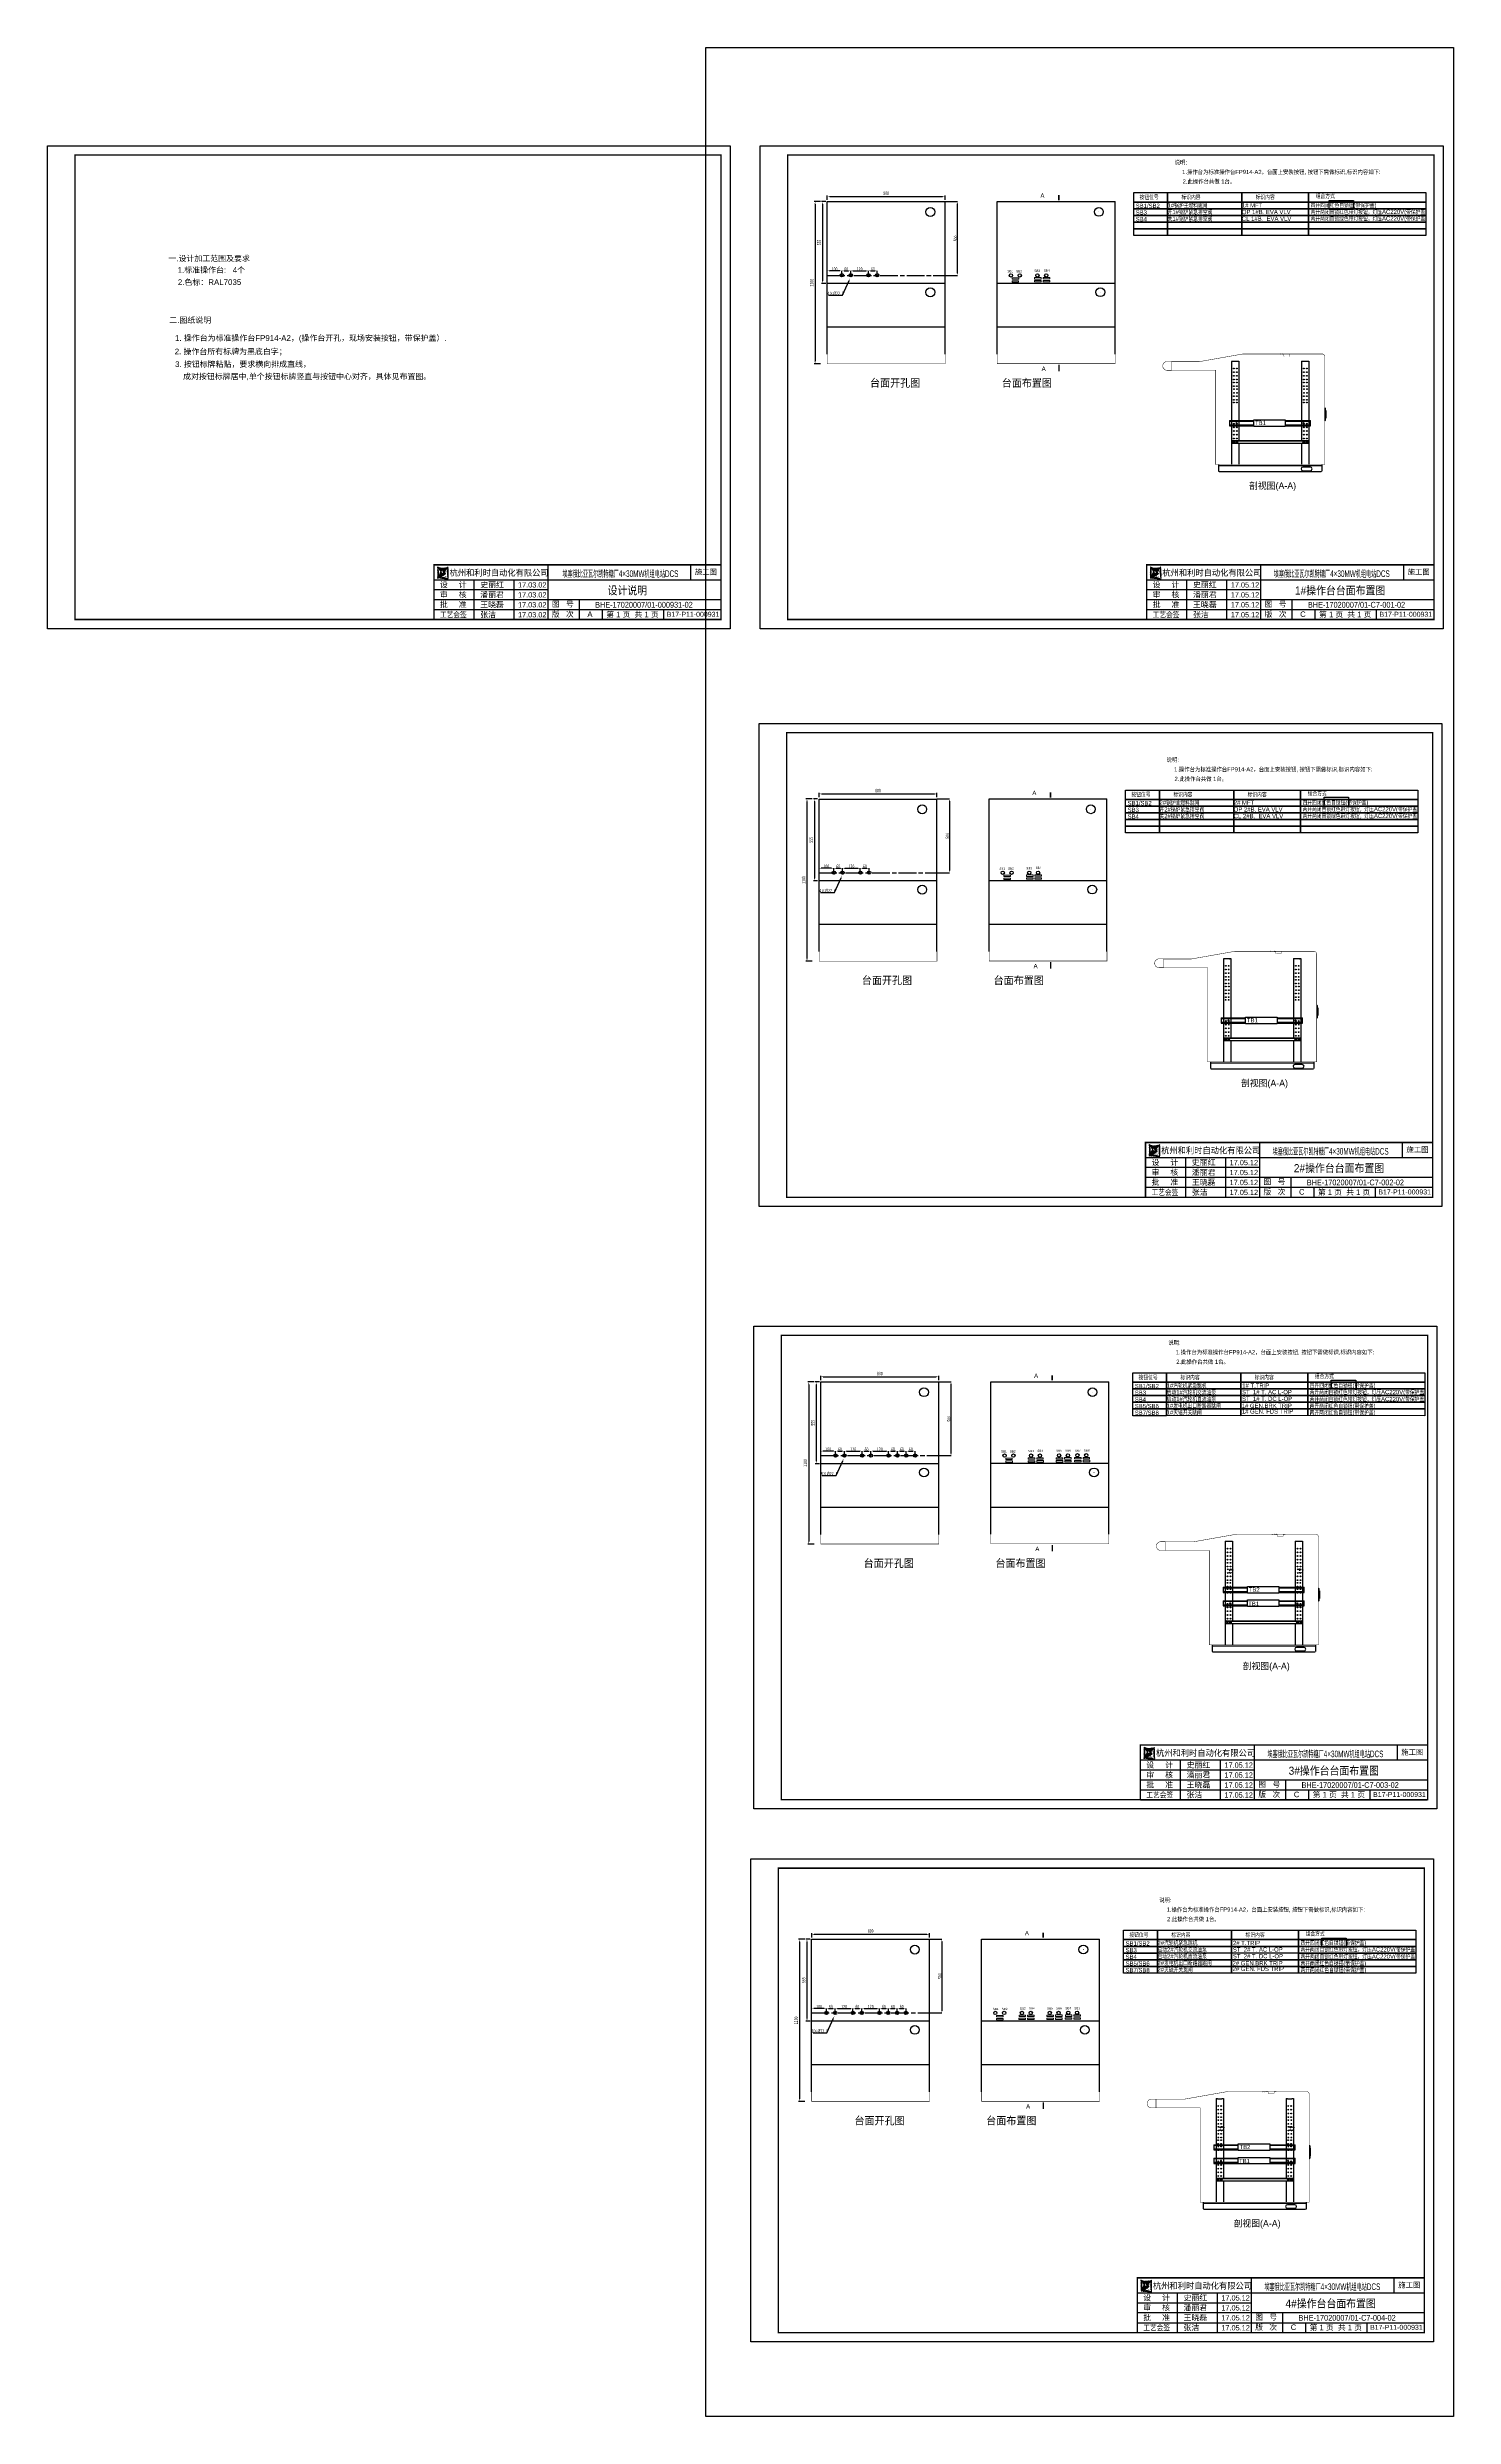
# Model space of a CAD drawing. Extents: x -6428 to 12688, y -8159 to 7918.
# Drawn here: x -6428 to 3112, y -8159 to 7918 of the extents above; entities that cross this region are included whole.
import ezdxf
from ezdxf.enums import TextEntityAlignment as Align

# ---------------------------------------------------------------- set-up
doc = ezdxf.new("R2010")
doc.units = 0
doc.header["$LTSCALE"] = 10
doc.header["$MEASUREMENT"] = 0
doc.header["$PDMODE"] = 32
doc.linetypes.add('AM_ISO08W050', pattern=[18, 12, -1.5, 3, -1.5])
doc.layers.get('0').update_dxf_attribs({"linetype": 'CONTINUOUS'})
doc.layers.get('Defpoints').update_dxf_attribs({"linetype": 'CONTINUOUS'})
doc.layers.add('AM_7', color=4, linetype='AM_ISO08W050', lineweight=25)
doc.layers.add('操作台', color=7, linetype='CONTINUOUS')
doc.layers.add('标准图框及表格', color=7, linetype='CONTINUOUS')
doc.styles.add('HZ', font='arial.ttf')
doc.styles.get("Standard").update_dxf_attribs({"font": '', "width": 0.65})
doc.styles.get('Standard').set_extended_font_data('SimSun')
doc.dimstyles.new('AM_ISO', dxfattribs={"dimtxt": 3.5, "dimasz": 2.5, "dimexe": 1, "dimexo": 1, "dimgap": 1.5, "dimtad": 1, "dimdsep": 46, "dimtxsty": 'Standard', "dimcen": 0, "dimclrd": 256, "dimclre": 256, "dimclrt": 2, "dimadec": 0, "dimazin": 2, "dimtp": 0.1, "dimtm": 0.1, "dimtfac": 0.71, "dimtdec": 3, "dimtmove": 0, "dimatfit": 3, "dimfxl": 0, "dimlwd": -1, "dimlwe": -1, "dimarcsym": 0})
doc.dimstyles.get("Standard").update_dxf_attribs({"dimtxt": 25, "dimasz": 15, "dimexe": 0.18, "dimexo": 0.0625, "dimgap": 0.09, "dimtad": 0, "dimtoh": 1, "dimdec": 0, "dimzin": 0, "dimdsep": 46, "dimtxsty": 'Standard', "dimcen": 0.09, "dimadec": 0, "dimazin": 0, "dimtfac": 1, "dimtdec": 0, "dimtofl": 0, "dimtmove": 0, "dimatfit": 3, "dimfxl": 0, "dimtolj": 1, "dimtzin": 0, "dimarcsym": 0})
doc.dimstyles.new('STANDARD$0', dxfattribs={"dimtxt": 25, "dimasz": 15, "dimexe": 0.18, "dimexo": 0.0625, "dimgap": 0.09, "dimtad": 0, "dimtoh": 1, "dimdec": 0, "dimzin": 0, "dimdsep": 46, "dimtxsty": 'Standard', "dimcen": 0.09, "dimadec": 0, "dimazin": 0, "dimtfac": 1, "dimtdec": 0, "dimtofl": 0, "dimtmove": 0, "dimatfit": 3, "dimfxl": 0, "dimtolj": 1, "dimtzin": 0, "dimarcsym": 0})
pattern_1 = [(45, (62644.006745, -8867.19947), (-0.05850869549, 0.05850869549), [])]

# ---------------------------------------------------------------- blocks, each defined once
blk = doc.blocks.new('A4横图框')
at = {"layer": '标准图框及表格'}
h = blk.add_hatch(dxfattribs=at)
h.set_pattern_fill('ANSI31', color=5, scale=0.66195, style=0)
h.set_pattern_definition(pattern_1)
edge = h.paths.add_edge_path()
edge.add_arc((172, 30.7), 4.39, 238.1092, 291.6532)
edge.add_line((173.7, 26.6), (171.2, 25))
edge.add_arc((159.3, 24.3), 10.8, 346.3915, 374.25)
edge.add_line((169.8, 21.8), (171.9, 23.6))
edge.add_line((171.4, 24.2), (171.8, 24.1))
edge.add_spline(control_points=[(171.9, 23.6), (172, 23.6), (172.1, 23.8), (172.1, 24.1), (171.9, 24.1), (171.8, 24.1)], knot_values=[0, 0, 0, 0, 0.483943, 0.876798, 1.327118, 1.327118, 1.327118, 1.327118], weights=[1, 1, 1, 1, 1, 1], degree=3, periodic=0)
edge.add_spline(control_points=[(171.2, 25), (171.1, 24.9), (171, 24.8), (171, 24.7), (170.9, 24.7)], knot_values=[0, 0, 0, 0, 0.371472, 0.6709, 0.6709, 0.6709, 0.6709], weights=[1, 1, 1, 1, 1], degree=3, periodic=0)
edge.add_spline(control_points=[(171, 24.8), (171, 24.8), (170.9, 24.6), (170.9, 24.4), (171.1, 24.2), (171.3, 24.2), (171.4, 24.2)], knot_values=[0.75416, 0.75416, 0.75416, 0.75416, 1.341858, 2.04305, 2.907443, 3.72251, 3.72251, 3.72251, 3.72251], weights=[1, 1, 1, 1, 1, 1, 1], degree=3, periodic=0)
h = blk.add_hatch(dxfattribs=at)
h.set_pattern_fill('ANSI31', color=3, scale=0.66195, style=0)
h.set_pattern_definition(pattern_1)
edge = h.paths.add_edge_path()
edge.add_line((172.3, 24.5), (172.7, 24.5))
edge.add_spline(control_points=[(172.2, 25.1), (172.1, 25), (172, 24.9), (172, 24.6), (172.2, 24.5), (172.3, 24.5)], knot_values=[0, 0, 0, 0, 0.483943, 0.876798, 1.327118, 1.327118, 1.327118, 1.327118], weights=[1, 1, 1, 1, 1, 1], degree=3, periodic=0)
edge.add_line((174.3, 26.9), (172.2, 25.1))
edge.add_spline(control_points=[(173.1, 23.9), (173.1, 23.9), (173.2, 24), (173.2, 24.3), (173, 24.4), (172.8, 24.5), (172.7, 24.5)], knot_values=[0.894734, 0.894734, 0.894734, 0.894734, 1.341858, 2.04305, 2.907443, 3.72251, 3.72251, 3.72251, 3.72251], weights=[1, 1, 1, 1, 1, 1, 1], degree=3, periodic=0)
edge.add_line((173, 23.8), (173.1, 23.9))
edge.add_line((172.9, 23.7), (173, 23.8))
edge.add_line((170.4, 22), (172.9, 23.7))
edge.add_arc((172, 17.9), 4.39, 58.1092, 111.6532)
edge.add_arc((184.8, 24.3), 10.8, 166.3915, 194.25)
at = {"layer": '标准图框及表格', "color": 7}
for p, q in [((0, 210), (297, 210)), ((0, 0), (0, 210)), ((297, 210), (297, 0)), ((168.1, 21.3), (292.9, 21.3)), ((185.6, 4), (185.6, 21.3)), ((203, 4), (203, 21.3)), ((217.8, 4), (217.8, 27.8)), ((279.9, 21.3), (279.9, 27.8)), ((168.1, 17), (217.8, 17)), ((168.1, 12.7), (292.9, 12.7)), ((231.4, 4), (231.4, 12.7)), ((297, 0), (0, 0)), ((168.1, 8.3), (292.9, 8.3)), ((168.1, 4), (292.9, 4)), ((241.4, 4), (241.4, 8.3)), ((268.1, 4), (268.1, 8.3))]:
    blk.add_line(p, q, dxfattribs=at)
for points, const_width in [([(12, 206), (293, 206), (293, 4), (12, 4), (12, 206)], 0.6), ([(292.9, 27.8), (168.1, 27.8), (168.1, 4)], 0.65)]:
    blk.add_lwpolyline(points, dxfattribs=dict(at, const_width=const_width))
at = {"layer": '标准图框及表格', "color": 5, "style": 'HZ'}
for s, p in [('pgqh', (170, 25.8)), ('hollilas', (170, 23.7))]:
    blk.add_text(s, height=0.414, dxfattribs=at).set_placement(p)
at = {"layer": '标准图框及表格', "color": 7, "style": 'HZ'}
for s, height, p in [('设     计', 2.45, (170.7, 17.9)), ('批     准', 2.45, (170.7, 9.3)), ('审     核', 2.45, (170.7, 13.6)), ('图   号', 2.4, (219.4, 9.5)), ('版   次', 2.4, (219.4, 5.1))]:
    blk.add_text(s, height=height, dxfattribs=at).set_placement(p)
at = {"layer": '标准图框及表格', "color": 3, "style": 'HZ'}
for s, height, p in [('auto', 0.689, (172.2, 24.6)), ('hollysys', 0.345, (172.3, 22.6))]:
    blk.add_text(s, height=height, dxfattribs=at).set_placement(p)
at = {"layer": '标准图框及表格', "color": 7, "style": 'HZ'}
for s, height, width, p in [('杭州和利时自动化有限公司', 2.7, 0.95, (174.9, 23)), ('工艺会签', 2.45, 0.85, (170.7, 4.9))]:
    blk.add_text(s, height=height, dxfattribs=dict(at, width=width)).set_placement(p)
at = {"layer": '标准图框及表格', "color": 7, "style": 'HZ', "flags": 8}
for tag, p, height in [('设计人', (188.2, 17.9), 2.45), ('会签人', (188.2, 9.3), 2.45), ('审核人', (188.2, 13.6), 2.45), ('批准人', (188.2, 4.9), 2.45), ('版次', (234.8, 5.1), 2.4), ('第几页共几页', (243.1, 5), 2.4)]:
    blk.add_attdef(tag, p, '', height=height, dxfattribs=at)
for tag, height, width, p in [('工程名称', 2.89, 0.65, (247.8, 22.9)), ('图纸名称', 3.5, 0.9, (252.2, 14.9))]:
    blk.add_attdef(tag, text='', height=height, dxfattribs=dict(at, width=width)).set_placement(p, align=Align.CENTER)
blk.add_attdef('设计阶段', text='', height=2.3, dxfattribs=at).set_placement((286.4, 23.5), align=Align.CENTER)
for tag, p, height, width in [('设计时间', (204.7, 17.9), 2.3, 0.95), ('会签时间', (204.7, 9.3), 2.3, 0.95), ('审核时间', (204.7, 13.6), 2.3, 0.95), ('图纸编号', (238.2, 9.1), 2.53, 0.9), ('批准时间', (204.7, 4.9), 2.3, 0.95), ('图纸标准', (269.3, 5.2), 2.17, 0.8)]:
    blk.add_attdef(tag, p, '', height=height, dxfattribs=dict(at, width=width))
blk = doc.blocks.new('*D85')
at = {"layer": 'Defpoints', "color": 0}
for p in [(-1177, 6871), (-1220, 5771), (-1177, 5771)]:
    blk.add_point(p, dxfattribs=at)
at = {"layer": '操作台'}
for p, q in [((-1184, 6871), (-1227, 6871)), ((-1220, 6854), (-1220, 5789)), ((-1184, 5771), (-1227, 5771))]:
    blk.add_line(p, q, dxfattribs=at)
for points in [[(-1217, 6854), (-1223, 6854), (-1220, 6871)], [(-1223, 5789), (-1217, 5789), (-1220, 5771)]]:
    blk.add_solid(points, dxfattribs=at)
at = {"layer": '操作台', "color": 7, "insert": (-1243, 6321), "char_height": 24.5, "attachment_point": 5, "rotation": 90}
blk.add_mtext('1100', dxfattribs=at)
blk = doc.blocks.new('*D86')
at = {"layer": 'Defpoints', "color": 0}
for p in [(-1138, 6877), (-338, 6905), (-338, 6877)]:
    blk.add_point(p, dxfattribs=at)
at = {"layer": '操作台'}
for p, q in [((-1138, 6884), (-1138, 6912)), ((-1120, 6905), (-355, 6905)), ((-338, 6884), (-338, 6912))]:
    blk.add_line(p, q, dxfattribs=at)
for points in [[(-1120, 6908), (-1120, 6903), (-1138, 6905)], [(-355, 6903), (-355, 6908), (-338, 6905)]]:
    blk.add_solid(points, dxfattribs=at)
at = {"layer": '操作台', "color": 7, "insert": (-738, 6928), "char_height": 24.5, "attachment_point": 5}
blk.add_mtext('800', dxfattribs=at)
blk = doc.blocks.new('*D87')
at = {"layer": 'Defpoints', "color": 0}
for p in [(-1141, 6871), (-1169, 6316), (-1141, 6316)]:
    blk.add_point(p, dxfattribs=at)
at = {"layer": '操作台'}
for p, q in [((-1148, 6871), (-1176, 6871)), ((-1169, 6854), (-1169, 6334)), ((-1148, 6316), (-1176, 6316))]:
    blk.add_line(p, q, dxfattribs=at)
for points in [[(-1166, 6854), (-1172, 6854), (-1169, 6871)], [(-1172, 6334), (-1166, 6334), (-1169, 6316)]]:
    blk.add_solid(points, dxfattribs=at)
at = {"layer": '操作台', "color": 7, "insert": (-1192, 6594), "char_height": 24.5, "attachment_point": 5, "rotation": 90}
blk.add_mtext('555', dxfattribs=at)
blk = doc.blocks.new('*D88')
at = {"layer": 'Defpoints', "color": 0}
for p in [(-1038, 6371), (-978, 6401), (-978, 6371)]:
    blk.add_point(p, dxfattribs=at)
at = {"layer": '操作台', "color": 0, "linetype": 'Continuous', "lineweight": -2}
for p, q in [((-1038, 6371), (-1038, 6402)), ((-1023, 6401), (-993, 6401)), ((-978, 6371), (-978, 6402))]:
    blk.add_line(p, q, dxfattribs=at)
at = {"layer": '操作台', "color": 0}
for points in [[(-1023, 6404), (-1023, 6399), (-1038, 6401)], [(-993, 6399), (-993, 6404), (-978, 6401)]]:
    blk.add_solid(points, dxfattribs=at)
at = {"layer": '操作台', "color": 0, "lineweight": 5, "insert": (-1008, 6414), "char_height": 25, "attachment_point": 5}
blk.add_mtext('\\A1;60', dxfattribs=at)
blk = doc.blocks.new('*D89')
at = {"layer": 'Defpoints', "color": 0}
for p in [(-983, 6350), (-979, 6360)]:
    blk.add_point(p, dxfattribs=at)
at = {"layer": '操作台', "color": 0, "lineweight": -2}
for p, q in [((-1034, 6236), (-989, 6336)), ((-979, 6360), (-979, 6360)), ((-979, 6360), (-979, 6360)), ((-1128, 6236), (-1034, 6236))]:
    blk.add_line(p, q, dxfattribs=at)
at = {"layer": '操作台', "color": 0}
blk.add_solid([(-987, 6335), (-992, 6337), (-983, 6350)], dxfattribs=at)
at = {"layer": '操作台', "color": 0, "insert": (-1081, 6248), "char_height": 25, "attachment_point": 5}
blk.add_mtext('\\A1;4×%%c22.5', dxfattribs=at)
blk = doc.blocks.new('*D90')
at = {"layer": 'Defpoints', "color": 0}
for p in [(-1138, 6401), (-1138, 6401), (-1038, 6401)]:
    blk.add_point(p, dxfattribs=at)
at = {"layer": '操作台', "color": 0, "lineweight": -2}
for p, q in [((-1138, 6401), (-1138, 6402)), ((-1053, 6401), (-1123, 6401)), ((-1038, 6401), (-1038, 6402))]:
    blk.add_line(p, q, dxfattribs=at)
at = {"layer": '操作台', "color": 0}
for points in [[(-1123, 6404), (-1123, 6399), (-1138, 6401)], [(-1053, 6399), (-1053, 6404), (-1038, 6401)]]:
    blk.add_solid(points, dxfattribs=at)
at = {"layer": '操作台', "color": 0, "insert": (-1088, 6414), "char_height": 25, "attachment_point": 5}
blk.add_mtext('\\A1;100', dxfattribs=at)
blk = doc.blocks.new('*D91')
at = {"layer": 'Defpoints', "color": 0}
for p in [(-338, 6871), (-368, 6371), (-255, 6371)]:
    blk.add_point(p, dxfattribs=at)
at = {"layer": '操作台', "color": 0, "lineweight": -2}
for p, q in [((-338, 6871), (-254, 6871)), ((-255, 6856), (-255, 6386)), ((-368, 6371), (-254, 6371))]:
    blk.add_line(p, q, dxfattribs=at)
at = {"layer": '操作台', "color": 0}
for points in [[(-252, 6856), (-257, 6856), (-255, 6871)], [(-257, 6386), (-252, 6386), (-255, 6371)]]:
    blk.add_solid(points, dxfattribs=at)
at = {"layer": '操作台', "color": 0, "insert": (-267, 6621), "char_height": 25, "attachment_point": 5, "rotation": 90}
blk.add_mtext('\\A1;500', dxfattribs=at)
blk = doc.blocks.new('*D93')
at = {"layer": 'Defpoints', "color": 0}
for p in [(-978, 6371), (-858, 6401), (-858, 6371)]:
    blk.add_point(p, dxfattribs=at)
at = {"layer": '操作台', "color": 0, "linetype": 'Continuous', "lineweight": -2}
for p, q in [((-978, 6371), (-978, 6402)), ((-963, 6401), (-873, 6401)), ((-858, 6371), (-858, 6402))]:
    blk.add_line(p, q, dxfattribs=at)
at = {"layer": '操作台', "color": 0}
for points in [[(-963, 6404), (-963, 6399), (-978, 6401)], [(-873, 6399), (-873, 6404), (-858, 6401)]]:
    blk.add_solid(points, dxfattribs=at)
at = {"layer": '操作台', "color": 0, "lineweight": 5, "insert": (-918, 6414), "char_height": 25, "attachment_point": 5}
blk.add_mtext('\\A1;120', dxfattribs=at)
blk = doc.blocks.new('*D94')
at = {"layer": 'Defpoints', "color": 0}
for p in [(-858, 6371), (-798, 6401), (-798, 6371)]:
    blk.add_point(p, dxfattribs=at)
at = {"layer": '操作台', "color": 0, "linetype": 'Continuous', "lineweight": -2}
for p, q in [((-858, 6371), (-858, 6402)), ((-843, 6401), (-813, 6401)), ((-798, 6371), (-798, 6402))]:
    blk.add_line(p, q, dxfattribs=at)
at = {"layer": '操作台', "color": 0}
for points in [[(-843, 6404), (-843, 6399), (-858, 6401)], [(-813, 6399), (-813, 6404), (-798, 6401)]]:
    blk.add_solid(points, dxfattribs=at)
at = {"layer": '操作台', "color": 0, "lineweight": 5, "insert": (-828, 6414), "char_height": 25, "attachment_point": 5}
blk.add_mtext('\\A1;60', dxfattribs=at)
blk = doc.blocks.new('*D99')
at = {"layer": 'Defpoints', "color": 0}
for p in [(-1220, -1138), (-1263, -2238), (-1220, -2238)]:
    blk.add_point(p, dxfattribs=at)
at = {"layer": '操作台'}
for p, q in [((-1227, -1138), (-1270, -1138)), ((-1263, -1155), (-1263, -2220)), ((-1227, -2238), (-1270, -2238))]:
    blk.add_line(p, q, dxfattribs=at)
for points in [[(-1261, -1155), (-1266, -1155), (-1263, -1138)], [(-1266, -2220), (-1261, -2220), (-1263, -2238)]]:
    blk.add_solid(points, dxfattribs=at)
at = {"layer": '操作台', "color": 7, "insert": (-1286, -1688), "char_height": 24.5, "attachment_point": 5, "rotation": 90}
blk.add_mtext('1100', dxfattribs=at)
blk = doc.blocks.new('*D100')
at = {"layer": 'Defpoints', "color": 0}
for p in [(-381, -1103), (-1181, -1132), (-381, -1132)]:
    blk.add_point(p, dxfattribs=at)
at = {"layer": '操作台'}
for p, q in [((-1181, -1125), (-1181, -1096)), ((-1164, -1103), (-399, -1103)), ((-381, -1125), (-381, -1096))]:
    blk.add_line(p, q, dxfattribs=at)
for points in [[(-1164, -1100), (-1164, -1106), (-1181, -1103)], [(-399, -1106), (-399, -1100), (-381, -1103)]]:
    blk.add_solid(points, dxfattribs=at)
at = {"layer": '操作台', "color": 7, "insert": (-781, -1081), "char_height": 24.5, "attachment_point": 5}
blk.add_mtext('800', dxfattribs=at)
blk = doc.blocks.new('*D101')
at = {"layer": 'Defpoints', "color": 0}
for p in [(-1184, -1138), (-1212, -1693), (-1184, -1693)]:
    blk.add_point(p, dxfattribs=at)
at = {"layer": '操作台'}
for p, q in [((-1191, -1138), (-1219, -1138)), ((-1212, -1155), (-1212, -1675)), ((-1191, -1693), (-1219, -1693))]:
    blk.add_line(p, q, dxfattribs=at)
for points in [[(-1210, -1155), (-1215, -1155), (-1212, -1138)], [(-1215, -1675), (-1210, -1675), (-1212, -1693)]]:
    blk.add_solid(points, dxfattribs=at)
at = {"layer": '操作台', "color": 7, "insert": (-1235, -1415), "char_height": 24.5, "attachment_point": 5, "rotation": 90}
blk.add_mtext('555', dxfattribs=at)
blk = doc.blocks.new('*D102')
at = {"layer": 'Defpoints', "color": 0}
for p in [(-1021, -1607), (-1081, -1638), (-1021, -1638)]:
    blk.add_point(p, dxfattribs=at)
at = {"layer": '操作台', "color": 0, "linetype": 'Continuous', "lineweight": -2}
for p, q in [((-1081, -1638), (-1081, -1607)), ((-1066, -1607), (-1036, -1607)), ((-1021, -1638), (-1021, -1607))]:
    blk.add_line(p, q, dxfattribs=at)
at = {"layer": '操作台', "color": 0}
for points in [[(-1066, -1605), (-1066, -1610), (-1081, -1607)], [(-1036, -1610), (-1036, -1605), (-1021, -1607)]]:
    blk.add_solid(points, dxfattribs=at)
at = {"layer": '操作台', "color": 0, "lineweight": 5, "insert": (-1051, -1595), "char_height": 25, "attachment_point": 5}
blk.add_mtext('\\A1;60', dxfattribs=at)
blk = doc.blocks.new('*D103')
at = {"layer": 'Defpoints', "color": 0}
for p in [(-1026, -1659), (-1022, -1649)]:
    blk.add_point(p, dxfattribs=at)
at = {"layer": '操作台', "color": 0, "lineweight": -2}
for p, q in [((-1078, -1773), (-1032, -1673)), ((-1022, -1649), (-1022, -1648)), ((-1022, -1649), (-1022, -1649)), ((-1171, -1773), (-1078, -1773))]:
    blk.add_line(p, q, dxfattribs=at)
at = {"layer": '操作台', "color": 0}
blk.add_solid([(-1030, -1674), (-1035, -1671), (-1026, -1659)], dxfattribs=at)
at = {"layer": '操作台', "color": 0, "insert": (-1124, -1761), "char_height": 25, "attachment_point": 5}
blk.add_mtext('\\A1;8×%%c22.5', dxfattribs=at)
blk = doc.blocks.new('*D104')
at = {"layer": 'Defpoints', "color": 0}
for p in [(-1181, -1607), (-1181, -1607), (-1081, -1607)]:
    blk.add_point(p, dxfattribs=at)
at = {"layer": '操作台', "color": 0, "lineweight": -2}
for p, q in [((-1181, -1607), (-1181, -1607)), ((-1096, -1607), (-1166, -1607)), ((-1081, -1607), (-1081, -1607))]:
    blk.add_line(p, q, dxfattribs=at)
at = {"layer": '操作台', "color": 0}
for points in [[(-1166, -1605), (-1166, -1610), (-1181, -1607)], [(-1096, -1610), (-1096, -1605), (-1081, -1607)]]:
    blk.add_solid(points, dxfattribs=at)
at = {"layer": '操作台', "color": 0, "insert": (-1131, -1595), "char_height": 25, "attachment_point": 5}
blk.add_mtext('\\A1;100', dxfattribs=at)
blk = doc.blocks.new('*D105')
at = {"layer": 'Defpoints', "color": 0}
for p in [(-381, -1138), (-411, -1638), (-298, -1638)]:
    blk.add_point(p, dxfattribs=at)
at = {"layer": '操作台', "color": 0, "lineweight": -2}
for p, q in [((-381, -1138), (-297, -1138)), ((-298, -1153), (-298, -1623)), ((-411, -1638), (-297, -1638))]:
    blk.add_line(p, q, dxfattribs=at)
at = {"layer": '操作台', "color": 0}
for points in [[(-295, -1153), (-300, -1153), (-298, -1138)], [(-300, -1623), (-295, -1623), (-298, -1638)]]:
    blk.add_solid(points, dxfattribs=at)
at = {"layer": '操作台', "color": 0, "insert": (-310, -1388), "char_height": 25, "attachment_point": 5, "rotation": 90}
blk.add_mtext('\\A1;500', dxfattribs=at)
blk = doc.blocks.new('*D96')
at = {"layer": 'Defpoints', "color": 0}
for p in [(-901, -1607), (-1021, -1638), (-901, -1638)]:
    blk.add_point(p, dxfattribs=at)
at = {"layer": '操作台', "color": 0, "linetype": 'Continuous', "lineweight": -2}
for p, q in [((-1021, -1638), (-1021, -1607)), ((-1006, -1607), (-916, -1607)), ((-901, -1638), (-901, -1607))]:
    blk.add_line(p, q, dxfattribs=at)
at = {"layer": '操作台', "color": 0}
for points in [[(-1006, -1605), (-1006, -1610), (-1021, -1607)], [(-916, -1610), (-916, -1605), (-901, -1607)]]:
    blk.add_solid(points, dxfattribs=at)
at = {"layer": '操作台', "color": 0, "lineweight": 5, "insert": (-961, -1595), "char_height": 25, "attachment_point": 5}
blk.add_mtext('\\A1;120', dxfattribs=at)
blk = doc.blocks.new('*D97')
at = {"layer": 'Defpoints', "color": 0}
for p in [(-841, -1607), (-901, -1638), (-841, -1638)]:
    blk.add_point(p, dxfattribs=at)
at = {"layer": '操作台', "color": 0, "linetype": 'Continuous', "lineweight": -2}
for p, q in [((-901, -1638), (-901, -1607)), ((-886, -1607), (-856, -1607)), ((-841, -1638), (-841, -1607))]:
    blk.add_line(p, q, dxfattribs=at)
at = {"layer": '操作台', "color": 0}
for points in [[(-886, -1605), (-886, -1610), (-901, -1607)], [(-856, -1610), (-856, -1605), (-841, -1607)]]:
    blk.add_solid(points, dxfattribs=at)
at = {"layer": '操作台', "color": 0, "lineweight": 5, "insert": (-871, -1595), "char_height": 25, "attachment_point": 5}
blk.add_mtext('\\A1;60', dxfattribs=at)
blk = doc.blocks.new('*D98')
at = {"layer": 'Defpoints', "color": 0}
for p in [(-601, -1607), (-661, -1638), (-601, -1638)]:
    blk.add_point(p, dxfattribs=at)
at = {"layer": '操作台', "color": 0, "linetype": 'Continuous', "lineweight": -2}
for p, q in [((-661, -1638), (-661, -1607)), ((-646, -1607), (-616, -1607)), ((-601, -1638), (-601, -1607))]:
    blk.add_line(p, q, dxfattribs=at)
at = {"layer": '操作台', "color": 0}
for points in [[(-646, -1605), (-646, -1610), (-661, -1607)], [(-616, -1610), (-616, -1605), (-601, -1607)]]:
    blk.add_solid(points, dxfattribs=at)
at = {"layer": '操作台', "color": 0, "lineweight": 5, "insert": (-631, -1595), "char_height": 25, "attachment_point": 5}
blk.add_mtext('\\A1;60', dxfattribs=at)
blk = doc.blocks.new('*D106')
at = {"layer": 'Defpoints', "color": 0}
for p in [(-541, -1607), (-601, -1638), (-541, -1638)]:
    blk.add_point(p, dxfattribs=at)
at = {"layer": '操作台', "color": 0, "linetype": 'Continuous', "lineweight": -2}
for p, q in [((-601, -1638), (-601, -1607)), ((-586, -1607), (-556, -1607)), ((-541, -1638), (-541, -1607))]:
    blk.add_line(p, q, dxfattribs=at)
at = {"layer": '操作台', "color": 0}
for points in [[(-586, -1605), (-586, -1610), (-601, -1607)], [(-556, -1610), (-556, -1605), (-541, -1607)]]:
    blk.add_solid(points, dxfattribs=at)
at = {"layer": '操作台', "color": 0, "lineweight": 5, "insert": (-571, -1595), "char_height": 25, "attachment_point": 5}
blk.add_mtext('\\A1;60', dxfattribs=at)
blk = doc.blocks.new('*D107')
at = {"layer": 'Defpoints', "color": 0}
for p in [(-721, -1607), (-841, -1637), (-721, -1637)]:
    blk.add_point(p, dxfattribs=at)
at = {"layer": '操作台', "color": 0, "linetype": 'Continuous', "lineweight": -2}
for p, q in [((-841, -1637), (-841, -1607)), ((-826, -1607), (-736, -1607)), ((-721, -1637), (-721, -1607))]:
    blk.add_line(p, q, dxfattribs=at)
at = {"layer": '操作台', "color": 0}
for points in [[(-826, -1605), (-826, -1610), (-841, -1607)], [(-736, -1610), (-736, -1605), (-721, -1607)]]:
    blk.add_solid(points, dxfattribs=at)
at = {"layer": '操作台', "color": 0, "lineweight": 5, "insert": (-781, -1595), "char_height": 25, "attachment_point": 5}
blk.add_mtext('\\A1;120', dxfattribs=at)
blk = doc.blocks.new('*D108')
at = {"layer": 'Defpoints', "color": 0}
for p in [(-661, -1607), (-721, -1637), (-661, -1637)]:
    blk.add_point(p, dxfattribs=at)
at = {"layer": '操作台', "color": 0, "linetype": 'Continuous', "lineweight": -2}
for p, q in [((-721, -1637), (-721, -1607)), ((-706, -1607), (-676, -1607)), ((-661, -1637), (-661, -1607))]:
    blk.add_line(p, q, dxfattribs=at)
at = {"layer": '操作台', "color": 0}
for points in [[(-706, -1605), (-706, -1610), (-721, -1607)], [(-676, -1610), (-676, -1605), (-661, -1607)]]:
    blk.add_solid(points, dxfattribs=at)
at = {"layer": '操作台', "color": 0, "lineweight": 5, "insert": (-691, -1594), "char_height": 25, "attachment_point": 5}
blk.add_mtext('\\A1;60', dxfattribs=at)
blk = doc.blocks.new('*D109')
at = {"layer": 'Defpoints', "color": 0}
for p in [(-1232, 2818), (-1275, 1718), (-1232, 1718)]:
    blk.add_point(p, dxfattribs=at)
at = {"layer": '操作台'}
for p, q in [((-1239, 2818), (-1282, 2818)), ((-1275, 2800), (-1275, 1735)), ((-1239, 1718), (-1282, 1718))]:
    blk.add_line(p, q, dxfattribs=at)
for points in [[(-1272, 2800), (-1278, 2800), (-1275, 2818)], [(-1278, 1735), (-1272, 1735), (-1275, 1718)]]:
    blk.add_solid(points, dxfattribs=at)
at = {"layer": '操作台', "color": 7, "insert": (-1298, 2268), "char_height": 24.5, "attachment_point": 5, "rotation": 90}
blk.add_mtext('1100', dxfattribs=at)
blk = doc.blocks.new('*D110')
at = {"layer": 'Defpoints', "color": 0}
for p in [(-1193, 2824), (-393, 2852), (-393, 2824)]:
    blk.add_point(p, dxfattribs=at)
at = {"layer": '操作台'}
for p, q in [((-1193, 2831), (-1193, 2859)), ((-1175, 2852), (-410, 2852)), ((-393, 2831), (-393, 2859))]:
    blk.add_line(p, q, dxfattribs=at)
for points in [[(-1175, 2855), (-1175, 2849), (-1193, 2852)], [(-410, 2849), (-410, 2855), (-393, 2852)]]:
    blk.add_solid(points, dxfattribs=at)
at = {"layer": '操作台', "color": 7, "insert": (-793, 2875), "char_height": 24.5, "attachment_point": 5}
blk.add_mtext('800', dxfattribs=at)
blk = doc.blocks.new('*D111')
at = {"layer": 'Defpoints', "color": 0}
for p in [(-1196, 2818), (-1224, 2263), (-1196, 2263)]:
    blk.add_point(p, dxfattribs=at)
at = {"layer": '操作台'}
for p, q in [((-1203, 2818), (-1231, 2818)), ((-1224, 2800), (-1224, 2280)), ((-1203, 2263), (-1231, 2263))]:
    blk.add_line(p, q, dxfattribs=at)
for points in [[(-1221, 2800), (-1227, 2800), (-1224, 2818)], [(-1227, 2280), (-1221, 2280), (-1224, 2263)]]:
    blk.add_solid(points, dxfattribs=at)
at = {"layer": '操作台', "color": 7, "insert": (-1247, 2540), "char_height": 24.5, "attachment_point": 5, "rotation": 90}
blk.add_mtext('555', dxfattribs=at)
blk = doc.blocks.new('*D112')
at = {"layer": 'Defpoints', "color": 0}
for p in [(-1093, 2318), (-1033, 2348), (-1033, 2318)]:
    blk.add_point(p, dxfattribs=at)
at = {"layer": '操作台', "color": 0, "linetype": 'Continuous', "lineweight": -2}
for p, q in [((-1093, 2318), (-1093, 2348)), ((-1078, 2348), (-1048, 2348)), ((-1033, 2318), (-1033, 2348))]:
    blk.add_line(p, q, dxfattribs=at)
at = {"layer": '操作台', "color": 0}
for points in [[(-1078, 2350), (-1078, 2345), (-1093, 2348)], [(-1048, 2345), (-1048, 2350), (-1033, 2348)]]:
    blk.add_solid(points, dxfattribs=at)
at = {"layer": '操作台', "color": 0, "lineweight": 5, "insert": (-1063, 2361), "char_height": 25, "attachment_point": 5}
blk.add_mtext('\\A1;60', dxfattribs=at)
blk = doc.blocks.new('*D113')
at = {"layer": 'Defpoints', "color": 0}
for p in [(-1038, 2297), (-1034, 2307)]:
    blk.add_point(p, dxfattribs=at)
at = {"layer": '操作台', "color": 0, "lineweight": -2}
for p, q in [((-1089, 2182), (-1044, 2283)), ((-1034, 2307), (-1034, 2307)), ((-1034, 2307), (-1034, 2307)), ((-1183, 2182), (-1089, 2182))]:
    blk.add_line(p, q, dxfattribs=at)
at = {"layer": '操作台', "color": 0}
blk.add_solid([(-1042, 2282), (-1047, 2284), (-1038, 2297)], dxfattribs=at)
at = {"layer": '操作台', "color": 0, "insert": (-1136, 2195), "char_height": 25, "attachment_point": 5}
blk.add_mtext('\\A1;4×%%c22.5', dxfattribs=at)
blk = doc.blocks.new('*D114')
at = {"layer": 'Defpoints', "color": 0}
for p in [(-1193, 2348), (-1193, 2348), (-1093, 2348)]:
    blk.add_point(p, dxfattribs=at)
at = {"layer": '操作台', "color": 0, "lineweight": -2}
for p, q in [((-1193, 2348), (-1193, 2348)), ((-1108, 2348), (-1178, 2348)), ((-1093, 2348), (-1093, 2348))]:
    blk.add_line(p, q, dxfattribs=at)
at = {"layer": '操作台', "color": 0}
for points in [[(-1178, 2350), (-1178, 2345), (-1193, 2348)], [(-1108, 2345), (-1108, 2350), (-1093, 2348)]]:
    blk.add_solid(points, dxfattribs=at)
at = {"layer": '操作台', "color": 0, "insert": (-1143, 2361), "char_height": 25, "attachment_point": 5}
blk.add_mtext('\\A1;100', dxfattribs=at)
blk = doc.blocks.new('*D115')
at = {"layer": 'Defpoints', "color": 0}
for p in [(-393, 2818), (-423, 2317), (-309, 2317)]:
    blk.add_point(p, dxfattribs=at)
at = {"layer": '操作台', "color": 0, "lineweight": -2}
for p, q in [((-393, 2818), (-309, 2818)), ((-309, 2803), (-309, 2332)), ((-422, 2317), (-309, 2317))]:
    blk.add_line(p, q, dxfattribs=at)
at = {"layer": '操作台', "color": 0}
for points in [[(-307, 2803), (-312, 2803), (-309, 2818)], [(-312, 2332), (-307, 2332), (-309, 2317)]]:
    blk.add_solid(points, dxfattribs=at)
at = {"layer": '操作台', "color": 0, "insert": (-322, 2568), "char_height": 25, "attachment_point": 5, "rotation": 90}
blk.add_mtext('\\A1;500', dxfattribs=at)
blk = doc.blocks.new('*D116')
at = {"layer": 'Defpoints', "color": 0}
for p in [(-1033, 2318), (-913, 2348), (-913, 2318)]:
    blk.add_point(p, dxfattribs=at)
at = {"layer": '操作台', "color": 0, "linetype": 'Continuous', "lineweight": -2}
for p, q in [((-1033, 2318), (-1033, 2348)), ((-1018, 2348), (-928, 2348)), ((-913, 2318), (-913, 2348))]:
    blk.add_line(p, q, dxfattribs=at)
at = {"layer": '操作台', "color": 0}
for points in [[(-1018, 2350), (-1018, 2345), (-1033, 2348)], [(-928, 2345), (-928, 2350), (-913, 2348)]]:
    blk.add_solid(points, dxfattribs=at)
at = {"layer": '操作台', "color": 0, "lineweight": 5, "insert": (-973, 2361), "char_height": 25, "attachment_point": 5}
blk.add_mtext('\\A1;120', dxfattribs=at)
blk = doc.blocks.new('*D117')
at = {"layer": 'Defpoints', "color": 0}
for p in [(-913, 2318), (-853, 2348), (-853, 2318)]:
    blk.add_point(p, dxfattribs=at)
at = {"layer": '操作台', "color": 0, "linetype": 'Continuous', "lineweight": -2}
for p, q in [((-913, 2318), (-913, 2348)), ((-898, 2348), (-868, 2348)), ((-853, 2318), (-853, 2348))]:
    blk.add_line(p, q, dxfattribs=at)
at = {"layer": '操作台', "color": 0}
for points in [[(-898, 2350), (-898, 2345), (-913, 2348)], [(-868, 2345), (-868, 2350), (-853, 2348)]]:
    blk.add_solid(points, dxfattribs=at)
at = {"layer": '操作台', "color": 0, "lineweight": 5, "insert": (-883, 2361), "char_height": 25, "attachment_point": 5}
blk.add_mtext('\\A1;60', dxfattribs=at)
blk = doc.blocks.new('*D124')
at = {"layer": 'Defpoints', "color": 0}
for p in [(-1282, -4920), (-1326, -6020), (-1282, -6020)]:
    blk.add_point(p, dxfattribs=at)
at = {"layer": '操作台'}
for p, q in [((-1289, -4920), (-1333, -4920)), ((-1326, -4938), (-1326, -6002)), ((-1289, -6020), (-1333, -6020))]:
    blk.add_line(p, q, dxfattribs=at)
for points in [[(-1323, -4938), (-1329, -4938), (-1326, -4920)], [(-1329, -6002), (-1323, -6002), (-1326, -6020)]]:
    blk.add_solid(points, dxfattribs=at)
at = {"layer": '操作台', "color": 7, "insert": (-1349, -5470), "char_height": 24.5, "attachment_point": 5, "rotation": 90}
blk.add_mtext('1100', dxfattribs=at)
blk = doc.blocks.new('*D125')
at = {"layer": 'Defpoints', "color": 0}
for p in [(-1243, -4914), (-443, -4886), (-443, -4914)]:
    blk.add_point(p, dxfattribs=at)
at = {"layer": '操作台'}
for p, q in [((-1243, -4907), (-1243, -4879)), ((-1226, -4886), (-461, -4886)), ((-443, -4907), (-443, -4879))]:
    blk.add_line(p, q, dxfattribs=at)
for points in [[(-1226, -4883), (-1226, -4889), (-1243, -4886)], [(-461, -4889), (-461, -4883), (-443, -4886)]]:
    blk.add_solid(points, dxfattribs=at)
at = {"layer": '操作台', "color": 7, "insert": (-843, -4863), "char_height": 24.5, "attachment_point": 5}
blk.add_mtext('800', dxfattribs=at)
blk = doc.blocks.new('*D126')
at = {"layer": 'Defpoints', "color": 0}
for p in [(-1246, -4920), (-1275, -5475), (-1246, -5475)]:
    blk.add_point(p, dxfattribs=at)
at = {"layer": '操作台'}
for p, q in [((-1253, -4920), (-1282, -4920)), ((-1275, -4938), (-1275, -5458)), ((-1253, -5475), (-1282, -5475))]:
    blk.add_line(p, q, dxfattribs=at)
for points in [[(-1272, -4938), (-1278, -4938), (-1275, -4920)], [(-1278, -5458), (-1272, -5458), (-1275, -5475)]]:
    blk.add_solid(points, dxfattribs=at)
at = {"layer": '操作台', "color": 7, "insert": (-1298, -5198), "char_height": 24.5, "attachment_point": 5, "rotation": 90}
blk.add_mtext('555', dxfattribs=at)
blk = doc.blocks.new('*D127')
at = {"layer": 'Defpoints', "color": 0}
for p in [(-1143, -5420), (-1083, -5390), (-1083, -5420)]:
    blk.add_point(p, dxfattribs=at)
at = {"layer": '操作台', "color": 0, "linetype": 'Continuous', "lineweight": -2}
for p, q in [((-1143, -5420), (-1143, -5390)), ((-1128, -5390), (-1098, -5390)), ((-1083, -5420), (-1083, -5390))]:
    blk.add_line(p, q, dxfattribs=at)
at = {"layer": '操作台', "color": 0}
for points in [[(-1128, -5387), (-1128, -5392), (-1143, -5390)], [(-1098, -5392), (-1098, -5387), (-1083, -5390)]]:
    blk.add_solid(points, dxfattribs=at)
at = {"layer": '操作台', "color": 0, "lineweight": 5, "insert": (-1113, -5377), "char_height": 25, "attachment_point": 5}
blk.add_mtext('\\A1;60', dxfattribs=at)
blk = doc.blocks.new('*D128')
at = {"layer": 'Defpoints', "color": 0}
for p in [(-1089, -5441), (-1084, -5431)]:
    blk.add_point(p, dxfattribs=at)
at = {"layer": '操作台', "color": 0, "lineweight": -2}
for p, q in [((-1140, -5556), (-1095, -5455)), ((-1084, -5431), (-1084, -5431)), ((-1084, -5431), (-1084, -5431)), ((-1233, -5556), (-1140, -5556))]:
    blk.add_line(p, q, dxfattribs=at)
at = {"layer": '操作台', "color": 0}
blk.add_solid([(-1093, -5456), (-1097, -5454), (-1089, -5441)], dxfattribs=at)
at = {"layer": '操作台', "color": 0, "insert": (-1187, -5543), "char_height": 25, "attachment_point": 5}
blk.add_mtext('\\A1;8×%%c22.5', dxfattribs=at)
blk = doc.blocks.new('*D129')
at = {"layer": 'Defpoints', "color": 0}
for p in [(-1243, -5390), (-1243, -5390), (-1143, -5390)]:
    blk.add_point(p, dxfattribs=at)
at = {"layer": '操作台', "color": 0, "lineweight": -2}
for p, q in [((-1243, -5390), (-1243, -5390)), ((-1158, -5390), (-1228, -5390)), ((-1143, -5390), (-1143, -5390))]:
    blk.add_line(p, q, dxfattribs=at)
at = {"layer": '操作台', "color": 0}
for points in [[(-1228, -5387), (-1228, -5392), (-1243, -5390)], [(-1158, -5392), (-1158, -5387), (-1143, -5390)]]:
    blk.add_solid(points, dxfattribs=at)
at = {"layer": '操作台', "color": 0, "insert": (-1193, -5377), "char_height": 25, "attachment_point": 5}
blk.add_mtext('\\A1;100', dxfattribs=at)
blk = doc.blocks.new('*D130')
at = {"layer": 'Defpoints', "color": 0}
for p in [(-443, -4920), (-473, -5420), (-360, -5420)]:
    blk.add_point(p, dxfattribs=at)
at = {"layer": '操作台', "color": 0, "lineweight": -2}
for p, q in [((-443, -4920), (-360, -4920)), ((-360, -4935), (-360, -5405)), ((-473, -5420), (-360, -5420))]:
    blk.add_line(p, q, dxfattribs=at)
at = {"layer": '操作台', "color": 0}
for points in [[(-357, -4935), (-362, -4935), (-360, -4920)], [(-362, -5405), (-357, -5405), (-360, -5420)]]:
    blk.add_solid(points, dxfattribs=at)
at = {"layer": '操作台', "color": 0, "insert": (-373, -5170), "char_height": 25, "attachment_point": 5, "rotation": 90}
blk.add_mtext('\\A1;500', dxfattribs=at)
blk = doc.blocks.new('*D118')
at = {"layer": 'Defpoints', "color": 0}
for p in [(-1083, -5420), (-963, -5390), (-963, -5420)]:
    blk.add_point(p, dxfattribs=at)
at = {"layer": '操作台', "color": 0, "linetype": 'Continuous', "lineweight": -2}
for p, q in [((-1083, -5420), (-1083, -5390)), ((-1068, -5390), (-978, -5390)), ((-963, -5420), (-963, -5390))]:
    blk.add_line(p, q, dxfattribs=at)
at = {"layer": '操作台', "color": 0}
for points in [[(-1068, -5387), (-1068, -5392), (-1083, -5390)], [(-978, -5392), (-978, -5387), (-963, -5390)]]:
    blk.add_solid(points, dxfattribs=at)
at = {"layer": '操作台', "color": 0, "lineweight": 5, "insert": (-1023, -5377), "char_height": 25, "attachment_point": 5}
blk.add_mtext('\\A1;120', dxfattribs=at)
blk = doc.blocks.new('*D119')
at = {"layer": 'Defpoints', "color": 0}
for p in [(-963, -5420), (-903, -5390), (-903, -5420)]:
    blk.add_point(p, dxfattribs=at)
at = {"layer": '操作台', "color": 0, "linetype": 'Continuous', "lineweight": -2}
for p, q in [((-963, -5420), (-963, -5390)), ((-948, -5390), (-918, -5390)), ((-903, -5420), (-903, -5390))]:
    blk.add_line(p, q, dxfattribs=at)
at = {"layer": '操作台', "color": 0}
for points in [[(-948, -5387), (-948, -5392), (-963, -5390)], [(-918, -5392), (-918, -5387), (-903, -5390)]]:
    blk.add_solid(points, dxfattribs=at)
at = {"layer": '操作台', "color": 0, "lineweight": 5, "insert": (-933, -5377), "char_height": 25, "attachment_point": 5}
blk.add_mtext('\\A1;60', dxfattribs=at)
blk = doc.blocks.new('*D120')
at = {"layer": 'Defpoints', "color": 0}
for p in [(-723, -5420), (-663, -5390), (-663, -5420)]:
    blk.add_point(p, dxfattribs=at)
at = {"layer": '操作台', "color": 0, "linetype": 'Continuous', "lineweight": -2}
for p, q in [((-723, -5420), (-723, -5390)), ((-708, -5390), (-678, -5390)), ((-663, -5420), (-663, -5390))]:
    blk.add_line(p, q, dxfattribs=at)
at = {"layer": '操作台', "color": 0}
for points in [[(-708, -5387), (-708, -5392), (-723, -5390)], [(-678, -5392), (-678, -5387), (-663, -5390)]]:
    blk.add_solid(points, dxfattribs=at)
at = {"layer": '操作台', "color": 0, "lineweight": 5, "insert": (-693, -5377), "char_height": 25, "attachment_point": 5}
blk.add_mtext('\\A1;60', dxfattribs=at)
blk = doc.blocks.new('*D121')
at = {"layer": 'Defpoints', "color": 0}
for p in [(-663, -5420), (-603, -5390), (-603, -5420)]:
    blk.add_point(p, dxfattribs=at)
at = {"layer": '操作台', "color": 0, "linetype": 'Continuous', "lineweight": -2}
for p, q in [((-663, -5420), (-663, -5390)), ((-648, -5390), (-618, -5390)), ((-603, -5420), (-603, -5390))]:
    blk.add_line(p, q, dxfattribs=at)
at = {"layer": '操作台', "color": 0}
for points in [[(-648, -5387), (-648, -5392), (-663, -5390)], [(-618, -5392), (-618, -5387), (-603, -5390)]]:
    blk.add_solid(points, dxfattribs=at)
at = {"layer": '操作台', "color": 0, "lineweight": 5, "insert": (-633, -5377), "char_height": 25, "attachment_point": 5}
blk.add_mtext('\\A1;60', dxfattribs=at)
blk = doc.blocks.new('*D122')
at = {"layer": 'Defpoints', "color": 0}
for p in [(-903, -5420), (-783, -5390), (-783, -5419)]:
    blk.add_point(p, dxfattribs=at)
at = {"layer": '操作台', "color": 0, "linetype": 'Continuous', "lineweight": -2}
for p, q in [((-903, -5420), (-903, -5389)), ((-888, -5390), (-798, -5390)), ((-783, -5419), (-783, -5389))]:
    blk.add_line(p, q, dxfattribs=at)
at = {"layer": '操作台', "color": 0}
for points in [[(-888, -5387), (-888, -5392), (-903, -5390)], [(-798, -5392), (-798, -5387), (-783, -5390)]]:
    blk.add_solid(points, dxfattribs=at)
at = {"layer": '操作台', "color": 0, "lineweight": 5, "insert": (-843, -5377), "char_height": 25, "attachment_point": 5}
blk.add_mtext('\\A1;120', dxfattribs=at)
blk = doc.blocks.new('*D123')
at = {"layer": 'Defpoints', "color": 0}
for p in [(-783, -5420), (-723, -5389), (-723, -5420)]:
    blk.add_point(p, dxfattribs=at)
at = {"layer": '操作台', "color": 0, "linetype": 'Continuous', "lineweight": -2}
for p, q in [((-783, -5419), (-783, -5389)), ((-768, -5389), (-738, -5389)), ((-723, -5419), (-723, -5389))]:
    blk.add_line(p, q, dxfattribs=at)
at = {"layer": '操作台', "color": 0}
for points in [[(-768, -5387), (-768, -5392), (-783, -5389)], [(-738, -5392), (-738, -5387), (-723, -5389)]]:
    blk.add_solid(points, dxfattribs=at)
at = {"layer": '操作台', "color": 0, "lineweight": 5, "insert": (-753, -5377), "char_height": 25, "attachment_point": 5}
blk.add_mtext('\\A1;60', dxfattribs=at)

msp = doc.modelspace()

# ---------------------------------------------------------------- linework, layer by layer
at = {"color": 6}
for p, q in [((1591.109, 5385.299), (1755.723, 5385.299)), ((1755.723, 5380.299), (1591.109, 5380.299)), ((1755.723, 5355.299), (1591.109, 5355.299)), ((1591.109, 5350.299), (1755.723, 5350.299)), ((1970.279, 5385.299), (2141.605, 5385.299)), ((2141.605, 5380.299), (1970.279, 5380.299)), ((2141.605, 5355.299), (1970.279, 5355.299)), ((1970.279, 5350.299), (2141.605, 5350.299)), ((2141.605, 5350.299), (2141.605, 5385.299)), ((1536.137, 1331.845), (1700.751, 1331.845)), ((1700.751, 1326.845), (1536.137, 1326.845)), ((1700.751, 1301.845), (1536.137, 1301.845)), ((1536.137, 1296.845), (1700.751, 1296.845)), ((1915.307, 1331.845), (2086.633, 1331.845)), ((2086.633, 1326.845), (1915.307, 1326.845)), ((2086.633, 1301.845), (1915.307, 1301.845)), ((1915.307, 1296.845), (2086.633, 1296.845)), ((2086.633, 1296.845), (2086.633, 1331.845)), ((1548.232, -2531.827), (1712.846, -2531.827)), ((1712.846, -2536.827), (1548.232, -2536.827)), ((1712.846, -2561.827), (1548.232, -2561.827)), ((1548.232, -2566.827), (1712.846, -2566.827)), ((1927.401, -2531.827), (2098.728, -2531.827)), ((2098.728, -2536.827), (1927.401, -2536.827)), ((2098.728, -2561.827), (1927.401, -2561.827)), ((1927.401, -2566.827), (2098.728, -2566.827)), ((2098.728, -2566.827), (2098.728, -2531.827)), ((1547.988, -2623.503), (1712.602, -2623.503)), ((1712.602, -2628.503), (1547.988, -2628.503)), ((1712.602, -2653.503), (1547.988, -2653.503)), ((1547.988, -2658.503), (1712.602, -2658.503)), ((1927.158, -2623.503), (2098.484, -2623.503)), ((2098.484, -2628.503), (1927.158, -2628.503)), ((2098.484, -2653.503), (1927.158, -2653.503)), ((1927.158, -2658.503), (2098.484, -2658.503)), ((2098.484, -2658.503), (2098.484, -2623.503)), ((1485.646, -6405.774), (1650.26, -6405.774)), ((1650.26, -6410.774), (1485.646, -6410.774)), ((1485.889, -6314.098), (1650.503, -6314.098)), ((1650.503, -6319.098), (1485.889, -6319.098)), ((1650.503, -6344.098), (1485.889, -6344.098)), ((1485.889, -6349.098), (1650.503, -6349.098)), ((1864.815, -6405.774), (2036.142, -6405.774)), ((2036.142, -6410.774), (1864.815, -6410.774)), ((1865.059, -6314.098), (2036.385, -6314.098)), ((2036.385, -6319.098), (1865.059, -6319.098)), ((2036.385, -6344.098), (1865.059, -6344.098)), ((1865.059, -6349.098), (2036.385, -6349.098)), ((2036.142, -6440.774), (2036.142, -6405.774)), ((2036.385, -6349.098), (2036.385, -6314.098)), ((1650.26, -6435.774), (1485.646, -6435.774)), ((1485.646, -6440.774), (1650.26, -6440.774)), ((2036.142, -6435.774), (1864.815, -6435.774)), ((1864.815, -6440.774), (2036.142, -6440.774))]:
    msp.add_line(p, q, dxfattribs=at)
at = {"layer": 'AM_7'}
for p, q in [((-1137.986, 6370.954), (-338.768, 6370.954)), ((-1037.986, 6371.165), (-1037.986, 6359.805)), ((-977.986, 6371.165), (-977.986, 6382.525)), ((-977.986, 6371.165), (-977.986, 6359.805)), ((-1192.958, 2317.499), (-393.74, 2317.499)), ((-1092.958, 2317.711), (-1092.958, 2306.351)), ((-1032.958, 2317.711), (-1032.958, 2329.071)), ((-1032.958, 2317.711), (-1032.958, 2306.351)), ((-1181.107, -1637.849), (-381.889, -1637.849)), ((-1081.107, -1637.638), (-1081.107, -1648.998)), ((-1021.107, -1637.638), (-1021.107, -1626.278)), ((-1021.107, -1637.638), (-1021.107, -1648.998)), ((-1243.45, -5420.12), (-444.232, -5420.12)), ((-1143.45, -5419.909), (-1143.45, -5431.269)), ((-1083.45, -5419.909), (-1083.45, -5408.549)), ((-1083.45, -5419.909), (-1083.45, -5431.269))]:
    msp.add_line(p, q, dxfattribs=at)
at = {"layer": '操作台'}
for p, q in [((432.627, 6882.008), (432.627, 6915.451)), ((432.627, 6915.451), (432.627, 6882.008)), ((-337.986, 6316.016), (-1137.986, 6316.016)), ((815.481, 6316.479), (15.481, 6316.479)), ((432.627, 5764.132), (432.627, 5730.688)), ((432.627, 5754.957), (432.627, 5721.513)), ((377.655, 2828.553), (377.655, 2861.997)), ((377.655, 2861.997), (377.655, 2828.553)), ((-392.958, 2262.562), (-1192.958, 2262.562)), ((760.509, 2263.025), (-39.491, 2263.025)), ((377.655, 1710.678), (377.655, 1677.234)), ((377.655, 1701.503), (377.655, 1668.059)), ((389.506, -1126.795), (389.506, -1093.351)), ((389.506, -1093.351), (389.506, -1126.795)), ((-381.107, -1692.787), (-1181.107, -1692.787)), ((772.36, -1692.324), (-27.64, -1692.324)), ((389.506, -2244.671), (389.506, -2278.115)), ((389.506, -2253.846), (389.506, -2287.289)), ((327.164, -4909.066), (327.164, -4875.622)), ((327.164, -4875.622), (327.164, -4909.066)), ((-443.45, -5475.057), (-1243.45, -5475.057)), ((710.017, -5474.594), (-89.983, -5474.594)), ((327.164, -6026.942), (327.164, -6060.385)), ((327.164, -6036.116), (327.164, -6069.56))]:
    msp.add_line(p, q, dxfattribs=at)
at = {"layer": '操作台', "color": 3}
for p, q in [((2128.532, 6932.006), (2128.532, 6732.634)), ((2073.56, 2878.551), (2073.56, 2679.18)), ((2122.094, -1076.797), (2122.094, -1276.168)), ((2059.751, -4859.068), (2059.751, -5058.439))]:
    msp.add_line(p, q, dxfattribs=at)
at = {"layer": '操作台', "color": 3, "linetype": 'Continuous'}
for p, q in [((-1137.986, 5836.216), (-1137.986, 6871.016)), ((-1137.986, 6871.016), (-337.986, 6871.016)), ((-337.986, 5836.216), (-337.986, 6871.016)), ((15.481, 5836.679), (15.481, 6871.479)), ((15.481, 6871.479), (815.481, 6871.479)), ((815.481, 5836.679), (815.481, 6871.479)), ((1605.969, 5789.514), (1605.969, 5788.028)), ((1605.969, 5789.514), (1615.969, 5789.514)), ((1615.969, 5788.176), (1615.969, 5788.014)), ((1645.969, 5789.514), (1645.969, 5788.014)), ((1645.969, 5789.514), (1655.969, 5789.514)), ((1655.969, 5789.514), (1655.969, 5389.514)), ((2080.969, 5789.514), (2090.969, 5789.514)), ((2080.969, 5789.514), (2080.969, 5389.514)), ((2090.969, 5789.514), (2090.969, 5788.014)), ((2120.969, 5789.514), (2130.969, 5789.514)), ((2120.969, 5789.514), (2120.969, 5788.014)), ((2130.969, 5789.514), (2130.969, 5087.476)), ((1605.969, 5786.817), (1605.969, 5087.476)), ((1644.969, 5787.014), (1616.969, 5787.014)), ((2119.969, 5787.014), (2091.969, 5787.014)), ((1655.969, 5389.514), (1655.969, 5249.514)), ((2080.969, 5389.514), (2080.969, 5249.514)), ((1655.969, 5229.514), (1655.969, 5087.476)), ((2080.969, 5229.514), (2080.969, 5087.476)), ((1518.034, 5087.476), (1518.034, 5041.976)), ((2213.534, 5037.476), (1522.534, 5037.476)), ((2140.534, 5069.476), (2089.534, 5069.476)), ((2089.534, 5045.476), (2140.534, 5045.476)), ((2218.034, 5087.476), (2218.034, 5041.976)), ((-1192.958, 1782.762), (-1192.958, 2817.562)), ((-1192.958, 2817.562), (-392.958, 2817.562)), ((-392.958, 1782.762), (-392.958, 2817.562)), ((-39.491, 1783.225), (-39.491, 2818.025)), ((-39.491, 2818.025), (760.509, 2818.025)), ((760.509, 1783.225), (760.509, 2818.025)), ((1550.996, 1736.06), (1550.996, 1734.573)), ((1550.996, 1736.06), (1560.996, 1736.06)), ((1550.996, 1733.362), (1550.996, 1034.022)), ((1560.996, 1734.722), (1560.996, 1734.56)), ((1589.996, 1733.56), (1561.996, 1733.56)), ((1590.996, 1736.06), (1590.996, 1734.56)), ((1590.996, 1736.06), (1600.996, 1736.06)), ((1600.996, 1736.06), (1600.996, 1336.06)), ((2025.996, 1736.06), (2035.996, 1736.06)), ((2025.996, 1736.06), (2025.996, 1336.06)), ((2035.996, 1736.06), (2035.996, 1734.56)), ((2064.996, 1733.56), (2036.996, 1733.56)), ((2065.996, 1736.06), (2075.996, 1736.06)), ((2065.996, 1736.06), (2065.996, 1734.56)), ((2075.996, 1736.06), (2075.996, 1034.022)), ((1600.996, 1336.06), (1600.996, 1196.06)), ((2025.996, 1336.06), (2025.996, 1196.06)), ((1600.996, 1176.06), (1600.996, 1034.022)), ((2025.996, 1176.06), (2025.996, 1034.022)), ((1463.062, 1034.022), (1463.062, 988.522)), ((2158.562, 984.022), (1467.562, 984.022)), ((2085.562, 1016.022), (2034.562, 1016.022)), ((2034.562, 992.022), (2085.562, 992.022)), ((2163.062, 1034.022), (2163.062, 988.522)), ((-1181.107, -2172.587), (-1181.107, -1137.787)), ((-1181.107, -1137.787), (-381.107, -1137.787)), ((-381.107, -2172.587), (-381.107, -1137.787)), ((-27.64, -2172.124), (-27.64, -1137.324)), ((-27.64, -1137.324), (772.36, -1137.324)), ((772.36, -2172.124), (772.36, -1137.324)), ((1562.847, -2219.289), (1562.847, -2220.775)), ((1562.847, -2219.289), (1572.847, -2219.289)), ((1562.847, -2221.986), (1562.847, -2921.327)), ((1572.847, -2220.627), (1572.847, -2220.789)), ((1601.847, -2221.789), (1573.847, -2221.789)), ((1602.847, -2219.289), (1602.847, -2220.789)), ((1602.847, -2219.289), (1612.847, -2219.289)), ((1612.847, -2219.289), (1612.847, -2619.289)), ((2037.847, -2219.289), (2047.847, -2219.289)), ((2037.847, -2219.289), (2037.847, -2619.289)), ((2047.847, -2219.289), (2047.847, -2220.789)), ((2076.847, -2221.789), (2048.847, -2221.789)), ((2077.847, -2219.289), (2087.847, -2219.289)), ((2077.847, -2219.289), (2077.847, -2220.789)), ((2087.847, -2219.289), (2087.847, -2921.327)), ((1612.847, -2619.289), (1612.847, -2759.289)), ((2037.847, -2619.289), (2037.847, -2759.289)), ((1612.847, -2779.289), (1612.847, -2921.327)), ((2037.847, -2779.289), (2037.847, -2921.327)), ((1474.913, -2921.327), (1474.913, -2966.827)), ((2170.413, -2971.327), (1479.413, -2971.327)), ((2097.413, -2939.327), (2046.413, -2939.327)), ((2046.413, -2963.327), (2097.413, -2963.327)), ((2174.913, -2921.327), (2174.913, -2966.827)), ((-1243.45, -5954.857), (-1243.45, -4920.057)), ((-1243.45, -4920.057), (-443.45, -4920.057)), ((-443.45, -5954.857), (-443.45, -4920.057)), ((-89.983, -5954.394), (-89.983, -4919.594)), ((-89.983, -4919.594), (710.017, -4919.594)), ((710.017, -5954.394), (710.017, -4919.594)), ((1500.505, -6001.559), (1500.505, -6003.046)), ((1500.505, -6001.559), (1510.505, -6001.559)), ((1500.505, -6004.257), (1500.505, -6703.597)), ((1510.505, -6002.897), (1510.505, -6003.059)), ((1539.505, -6004.059), (1511.505, -6004.059)), ((1540.505, -6001.559), (1540.505, -6003.059)), ((1540.505, -6001.559), (1550.505, -6001.559)), ((1550.505, -6001.559), (1550.505, -6401.559)), ((1975.505, -6001.559), (1985.505, -6001.559)), ((1975.505, -6001.559), (1975.505, -6401.559)), ((1985.505, -6001.559), (1985.505, -6003.059)), ((2014.505, -6004.059), (1986.505, -6004.059)), ((2015.505, -6001.559), (2025.505, -6001.559)), ((2015.505, -6001.559), (2015.505, -6003.059)), ((2025.505, -6001.559), (2025.505, -6703.597)), ((1550.505, -6401.559), (1550.505, -6541.559)), ((1975.505, -6401.559), (1975.505, -6541.559)), ((1550.505, -6561.559), (1550.505, -6703.597)), ((1975.505, -6561.559), (1975.505, -6703.597)), ((1412.571, -6703.597), (1412.571, -6749.097)), ((2035.071, -6721.597), (1984.071, -6721.597)), ((1984.071, -6745.597), (2035.071, -6745.597)), ((2112.571, -6703.597), (2112.571, -6749.097)), ((2108.071, -6753.597), (1417.071, -6753.597))]:
    msp.add_line(p, q, dxfattribs=at)
at = {"layer": '操作台', "linetype": 'Continuous', "lineweight": 5}
for p, q in [((705.391, 6801.479), (705.571, 6801.479)), ((705.481, 6801.389), (705.481, 6801.569)), ((715.391, 6256.479), (715.571, 6256.479)), ((715.391, 6256.479), (715.571, 6256.479)), ((715.481, 6256.389), (715.481, 6256.569)), ((715.481, 6256.389), (715.481, 6256.569)), ((650.419, 2748.025), (650.599, 2748.025)), ((650.509, 2747.935), (650.509, 2748.115)), ((660.419, 2203.025), (660.599, 2203.025)), ((660.419, 2203.025), (660.599, 2203.025)), ((660.509, 2202.935), (660.509, 2203.115)), ((660.509, 2202.935), (660.509, 2203.115)), ((662.27, -1207.324), (662.45, -1207.324)), ((662.36, -1207.414), (662.36, -1207.234)), ((672.27, -1752.324), (672.45, -1752.324)), ((672.27, -1752.324), (672.45, -1752.324)), ((672.36, -1752.414), (672.36, -1752.234)), ((672.36, -1752.414), (672.36, -1752.234)), ((599.927, -4989.594), (600.107, -4989.594)), ((600.017, -4989.684), (600.017, -4989.504)), ((609.927, -5534.594), (610.107, -5534.594)), ((609.927, -5534.594), (610.107, -5534.594)), ((610.017, -5534.684), (610.017, -5534.504)), ((610.017, -5534.684), (610.017, -5534.504))]:
    msp.add_line(p, q, dxfattribs=at)
at = {"layer": '操作台', "color": 7}
for p, q in [((-1137.986, 6021.216), (-337.986, 6021.216)), ((15.481, 6021.679), (815.481, 6021.679)), ((-1192.958, 1967.762), (-392.958, 1967.762)), ((-39.491, 1968.225), (760.509, 1968.225)), ((-1181.107, -1987.587), (-381.107, -1987.587)), ((-27.64, -1987.124), (772.36, -1987.124)), ((-1243.45, -5769.857), (-443.45, -5769.857)), ((-89.983, -5769.394), (710.017, -5769.394))]:
    msp.add_line(p, q, dxfattribs=at)
at = {"layer": '操作台', "color": 2, "linetype": 'Continuous'}
for p, q in [((1923.606, 5838.495), (1925.006, 5836.495)), ((1937.786, 5838.495), (1939.187, 5836.495)), ((1951.967, 5838.495), (1953.367, 5836.495)), ((1610.469, 5245.195), (1609.517, 5248.748)), ((1616.574, 5247.514), (1616.038, 5249.514)), ((1623.3, 5247.514), (1622.764, 5249.514)), ((1630.027, 5247.514), (1629.491, 5249.514)), ((1636.753, 5247.514), (1636.217, 5249.514)), ((1643.48, 5247.514), (1642.944, 5249.514)), ((1650.206, 5247.514), (1649.67, 5249.514)), ((1656.933, 5247.514), (1656.397, 5249.514)), ((1663.659, 5247.514), (1663.124, 5249.514)), ((1670.386, 5247.514), (1669.85, 5249.514)), ((1677.112, 5247.514), (1676.577, 5249.514)), ((1683.839, 5247.514), (1683.303, 5249.514)), ((1690.565, 5247.514), (1690.03, 5249.514)), ((1697.292, 5247.514), (1696.756, 5249.514)), ((1704.018, 5247.514), (1703.483, 5249.514)), ((1710.745, 5247.514), (1710.209, 5249.514)), ((1717.471, 5247.514), (1716.936, 5249.514)), ((1724.198, 5247.514), (1723.662, 5249.514)), ((1730.925, 5247.514), (1730.389, 5249.514)), ((1737.651, 5247.514), (1737.115, 5249.514)), ((1744.378, 5247.514), (1743.842, 5249.514)), ((1751.104, 5247.514), (1750.568, 5249.514)), ((1757.831, 5247.514), (1757.295, 5249.514)), ((1764.557, 5247.514), (1764.021, 5249.514)), ((1771.284, 5247.514), (1770.748, 5249.514)), ((1778.01, 5247.514), (1777.474, 5249.514)), ((1784.737, 5247.514), (1784.201, 5249.514)), ((1791.463, 5247.514), (1790.927, 5249.514)), ((1798.19, 5247.514), (1797.654, 5249.514)), ((1804.916, 5247.514), (1804.38, 5249.514)), ((1811.643, 5247.514), (1811.107, 5249.514)), ((1818.369, 5247.514), (1817.833, 5249.514)), ((1825.096, 5247.514), (1824.56, 5249.514)), ((1831.822, 5247.514), (1831.286, 5249.514)), ((1838.549, 5247.514), (1838.013, 5249.514)), ((1845.275, 5247.514), (1844.739, 5249.514)), ((1852.002, 5247.514), (1851.466, 5249.514)), ((1858.728, 5247.514), (1858.192, 5249.514)), ((1865.455, 5247.514), (1864.919, 5249.514)), ((1872.181, 5247.514), (1871.645, 5249.514)), ((1878.908, 5247.514), (1878.372, 5249.514)), ((1885.634, 5247.514), (1885.098, 5249.514)), ((1892.361, 5247.514), (1891.825, 5249.514)), ((1899.087, 5247.514), (1898.551, 5249.514)), ((1905.814, 5247.514), (1905.278, 5249.514)), ((1912.54, 5247.514), (1912.004, 5249.514)), ((1919.267, 5247.514), (1918.731, 5249.514)), ((1925.993, 5247.514), (1925.457, 5249.514)), ((1932.72, 5247.514), (1932.184, 5249.514)), ((1939.446, 5247.514), (1938.91, 5249.514)), ((1946.173, 5247.514), (1945.637, 5249.514)), ((1952.899, 5247.514), (1952.363, 5249.514)), ((1959.626, 5247.514), (1959.09, 5249.514)), ((1966.352, 5247.514), (1965.816, 5249.514)), ((1973.079, 5247.514), (1972.543, 5249.514)), ((1979.805, 5247.514), (1979.269, 5249.514)), ((1986.532, 5247.514), (1985.996, 5249.514)), ((1993.258, 5247.514), (1992.722, 5249.514)), ((1999.985, 5247.514), (1999.449, 5249.514)), ((2006.711, 5247.514), (2006.176, 5249.514)), ((2013.438, 5247.514), (2012.902, 5249.514)), ((2020.164, 5247.514), (2019.629, 5249.514)), ((2026.891, 5247.514), (2026.355, 5249.514)), ((2033.617, 5247.514), (2033.082, 5249.514)), ((2040.344, 5247.514), (2039.808, 5249.514)), ((2047.07, 5247.514), (2046.535, 5249.514)), ((2053.797, 5247.514), (2053.261, 5249.514)), ((2060.523, 5247.514), (2059.988, 5249.514)), ((2067.25, 5247.514), (2066.714, 5249.514)), ((2073.977, 5247.514), (2073.441, 5249.514)), ((2080.703, 5247.514), (2080.167, 5249.514)), ((2087.43, 5247.514), (2086.894, 5249.514)), ((2094.156, 5247.514), (2093.62, 5249.514)), ((2100.883, 5247.514), (2100.347, 5249.514)), ((2107.609, 5247.514), (2107.073, 5249.514)), ((2114.336, 5247.514), (2113.8, 5249.514)), ((2121.062, 5247.514), (2120.526, 5249.514)), ((2128.469, 5244.976), (2127.466, 5248.718)), ((1868.634, 1785.041), (1870.034, 1783.041)), ((1882.814, 1785.041), (1884.215, 1783.041)), ((1896.994, 1785.041), (1898.395, 1783.041)), ((1555.496, 1191.741), (1554.544, 1195.294)), ((1561.602, 1194.06), (1561.066, 1196.06)), ((1568.328, 1194.06), (1567.792, 1196.06)), ((1575.055, 1194.06), (1574.519, 1196.06)), ((1581.781, 1194.06), (1581.245, 1196.06)), ((1588.508, 1194.06), (1587.972, 1196.06)), ((1595.234, 1194.06), (1594.698, 1196.06)), ((1601.961, 1194.06), (1601.425, 1196.06)), ((1608.687, 1194.06), (1608.151, 1196.06)), ((1615.414, 1194.06), (1614.878, 1196.06)), ((1622.14, 1194.06), (1621.604, 1196.06)), ((1628.867, 1194.06), (1628.331, 1196.06)), ((1635.593, 1194.06), (1635.057, 1196.06)), ((1642.32, 1194.06), (1641.784, 1196.06)), ((1649.046, 1194.06), (1648.51, 1196.06)), ((1655.773, 1194.06), (1655.237, 1196.06)), ((1662.499, 1194.06), (1661.963, 1196.06)), ((1669.226, 1194.06), (1668.69, 1196.06)), ((1675.952, 1194.06), (1675.416, 1196.06)), ((1682.679, 1194.06), (1682.143, 1196.06)), ((1689.405, 1194.06), (1688.869, 1196.06)), ((1696.132, 1194.06), (1695.596, 1196.06)), ((1702.858, 1194.06), (1702.322, 1196.06)), ((1709.585, 1194.06), (1709.049, 1196.06)), ((1716.311, 1194.06), (1715.776, 1196.06)), ((1723.038, 1194.06), (1722.502, 1196.06)), ((1729.764, 1194.06), (1729.229, 1196.06)), ((1736.491, 1194.06), (1735.955, 1196.06)), ((1743.217, 1194.06), (1742.682, 1196.06)), ((1749.944, 1194.06), (1749.408, 1196.06)), ((1756.67, 1194.06), (1756.135, 1196.06)), ((1763.397, 1194.06), (1762.861, 1196.06)), ((1770.123, 1194.06), (1769.588, 1196.06)), ((1776.85, 1194.06), (1776.314, 1196.06)), ((1783.576, 1194.06), (1783.041, 1196.06)), ((1790.303, 1194.06), (1789.767, 1196.06)), ((1797.03, 1194.06), (1796.494, 1196.06)), ((1803.756, 1194.06), (1803.22, 1196.06)), ((1810.483, 1194.06), (1809.947, 1196.06)), ((1817.209, 1194.06), (1816.673, 1196.06)), ((1823.936, 1194.06), (1823.4, 1196.06)), ((1830.662, 1194.06), (1830.126, 1196.06)), ((1837.389, 1194.06), (1836.853, 1196.06)), ((1844.115, 1194.06), (1843.579, 1196.06)), ((1850.842, 1194.06), (1850.306, 1196.06)), ((1857.568, 1194.06), (1857.032, 1196.06)), ((1864.295, 1194.06), (1863.759, 1196.06)), ((1871.021, 1194.06), (1870.485, 1196.06)), ((1877.748, 1194.06), (1877.212, 1196.06)), ((1884.474, 1194.06), (1883.938, 1196.06)), ((1891.201, 1194.06), (1890.665, 1196.06)), ((1897.927, 1194.06), (1897.391, 1196.06)), ((1904.654, 1194.06), (1904.118, 1196.06)), ((1911.38, 1194.06), (1910.844, 1196.06)), ((1918.107, 1194.06), (1917.571, 1196.06)), ((1924.833, 1194.06), (1924.297, 1196.06)), ((1931.56, 1194.06), (1931.024, 1196.06)), ((1938.286, 1194.06), (1937.75, 1196.06)), ((1945.013, 1194.06), (1944.477, 1196.06)), ((1951.739, 1194.06), (1951.203, 1196.06)), ((1958.466, 1194.06), (1957.93, 1196.06)), ((1965.192, 1194.06), (1964.656, 1196.06)), ((1971.919, 1194.06), (1971.383, 1196.06)), ((1978.645, 1194.06), (1978.109, 1196.06)), ((1985.372, 1194.06), (1984.836, 1196.06)), ((1992.098, 1194.06), (1991.562, 1196.06)), ((1998.825, 1194.06), (1998.289, 1196.06)), ((2005.551, 1194.06), (2005.015, 1196.06)), ((2012.278, 1194.06), (2011.742, 1196.06)), ((2019.004, 1194.06), (2018.468, 1196.06)), ((2025.731, 1194.06), (2025.195, 1196.06)), ((2032.457, 1194.06), (2031.921, 1196.06)), ((2039.184, 1194.06), (2038.648, 1196.06)), ((2045.91, 1194.06), (2045.374, 1196.06)), ((2052.637, 1194.06), (2052.101, 1196.06)), ((2059.363, 1194.06), (2058.828, 1196.06)), ((2066.09, 1194.06), (2065.554, 1196.06)), ((2073.496, 1191.522), (2072.494, 1195.264)), ((1880.485, -2170.308), (1881.885, -2172.308)), ((1894.665, -2170.308), (1896.065, -2172.308)), ((1908.845, -2170.308), (1910.246, -2172.308)), ((1567.347, -2763.607), (1566.395, -2760.054)), ((1573.453, -2761.289), (1572.917, -2759.289)), ((1580.179, -2761.289), (1579.643, -2759.289)), ((1586.906, -2761.289), (1586.37, -2759.289)), ((1593.632, -2761.289), (1593.096, -2759.289)), ((1600.359, -2761.289), (1599.823, -2759.289)), ((1607.085, -2761.289), (1606.549, -2759.289)), ((1613.812, -2761.289), (1613.276, -2759.289)), ((1620.538, -2761.289), (1620.002, -2759.289)), ((1627.265, -2761.289), (1626.729, -2759.289)), ((1633.991, -2761.289), (1633.455, -2759.289)), ((1640.718, -2761.289), (1640.182, -2759.289)), ((1647.444, -2761.289), (1646.908, -2759.289)), ((1654.171, -2761.289), (1653.635, -2759.289)), ((1660.897, -2761.289), (1660.361, -2759.289)), ((1667.624, -2761.289), (1667.088, -2759.289)), ((1674.35, -2761.289), (1673.814, -2759.289)), ((1681.077, -2761.289), (1680.541, -2759.289)), ((1687.803, -2761.289), (1687.267, -2759.289)), ((1694.53, -2761.289), (1693.994, -2759.289)), ((1701.256, -2761.289), (1700.72, -2759.289)), ((1707.983, -2761.289), (1707.447, -2759.289)), ((1714.709, -2761.289), (1714.173, -2759.289)), ((1721.436, -2761.289), (1720.9, -2759.289)), ((1728.162, -2761.289), (1727.626, -2759.289)), ((1734.889, -2761.289), (1734.353, -2759.289)), ((1741.615, -2761.289), (1741.079, -2759.289)), ((1748.342, -2761.289), (1747.806, -2759.289)), ((1755.068, -2761.289), (1754.532, -2759.289)), ((1761.795, -2761.289), (1761.259, -2759.289)), ((1768.521, -2761.289), (1767.985, -2759.289)), ((1775.248, -2761.289), (1774.712, -2759.289)), ((1781.974, -2761.289), (1781.438, -2759.289)), ((1788.701, -2761.289), (1788.165, -2759.289)), ((1795.427, -2761.289), (1794.892, -2759.289)), ((1802.154, -2761.289), (1801.618, -2759.289)), ((1808.88, -2761.289), (1808.345, -2759.289)), ((1815.607, -2761.289), (1815.071, -2759.289)), ((1822.333, -2761.289), (1821.798, -2759.289)), ((1829.06, -2761.289), (1828.524, -2759.289)), ((1835.786, -2761.289), (1835.251, -2759.289)), ((1842.513, -2761.289), (1841.977, -2759.289)), ((1849.239, -2761.289), (1848.704, -2759.289)), ((1855.966, -2761.289), (1855.43, -2759.289)), ((1862.693, -2761.289), (1862.157, -2759.289)), ((1869.419, -2761.289), (1868.883, -2759.289)), ((1876.146, -2761.289), (1875.61, -2759.289)), ((1882.872, -2761.289), (1882.336, -2759.289)), ((1889.599, -2761.289), (1889.063, -2759.289)), ((1896.325, -2761.289), (1895.789, -2759.289)), ((1903.052, -2761.289), (1902.516, -2759.289)), ((1909.778, -2761.289), (1909.242, -2759.289)), ((1916.505, -2761.289), (1915.969, -2759.289)), ((1923.231, -2761.289), (1922.695, -2759.289)), ((1929.958, -2761.289), (1929.422, -2759.289)), ((1936.684, -2761.289), (1936.148, -2759.289)), ((1943.411, -2761.289), (1942.875, -2759.289)), ((1950.137, -2761.289), (1949.601, -2759.289)), ((1956.864, -2761.289), (1956.328, -2759.289)), ((1963.59, -2761.289), (1963.054, -2759.289)), ((1970.317, -2761.289), (1969.781, -2759.289)), ((1977.043, -2761.289), (1976.507, -2759.289)), ((1983.77, -2761.289), (1983.234, -2759.289)), ((1990.496, -2761.289), (1989.96, -2759.289)), ((1997.223, -2761.289), (1996.687, -2759.289)), ((2003.949, -2761.289), (2003.413, -2759.289)), ((2010.676, -2761.289), (2010.14, -2759.289)), ((2017.402, -2761.289), (2016.866, -2759.289)), ((2024.129, -2761.289), (2023.593, -2759.289)), ((2030.855, -2761.289), (2030.319, -2759.289)), ((2037.582, -2761.289), (2037.046, -2759.289)), ((2044.308, -2761.289), (2043.772, -2759.289)), ((2051.035, -2761.289), (2050.499, -2759.289)), ((2057.761, -2761.289), (2057.225, -2759.289)), ((2064.488, -2761.289), (2063.952, -2759.289)), ((2071.214, -2761.289), (2070.678, -2759.289)), ((2077.941, -2761.289), (2077.405, -2759.289)), ((2085.347, -2763.827), (2084.345, -2760.085)), ((1818.142, -5952.579), (1819.543, -5954.579)), ((1832.323, -5952.579), (1833.723, -5954.579)), ((1846.503, -5952.579), (1847.903, -5954.579)), ((1505.005, -6545.878), (1504.053, -6542.325)), ((1511.11, -6543.559), (1510.574, -6541.559)), ((1517.837, -6543.559), (1517.301, -6541.559)), ((1524.563, -6543.559), (1524.027, -6541.559)), ((1531.29, -6543.559), (1530.754, -6541.559)), ((1538.016, -6543.559), (1537.48, -6541.559)), ((1544.743, -6543.559), (1544.207, -6541.559)), ((1551.469, -6543.559), (1550.933, -6541.559)), ((1558.196, -6543.559), (1557.66, -6541.559)), ((1564.922, -6543.559), (1564.386, -6541.559)), ((1571.649, -6543.559), (1571.113, -6541.559)), ((1578.375, -6543.559), (1577.839, -6541.559)), ((1585.102, -6543.559), (1584.566, -6541.559)), ((1591.828, -6543.559), (1591.292, -6541.559)), ((1598.555, -6543.559), (1598.019, -6541.559)), ((1605.281, -6543.559), (1604.745, -6541.559)), ((1612.008, -6543.559), (1611.472, -6541.559)), ((1618.734, -6543.559), (1618.198, -6541.559)), ((1625.461, -6543.559), (1624.925, -6541.559)), ((1632.187, -6543.559), (1631.651, -6541.559)), ((1638.914, -6543.559), (1638.378, -6541.559)), ((1645.64, -6543.559), (1645.104, -6541.559)), ((1652.367, -6543.559), (1651.831, -6541.559)), ((1659.093, -6543.559), (1658.557, -6541.559)), ((1665.82, -6543.559), (1665.284, -6541.559)), ((1672.546, -6543.559), (1672.01, -6541.559)), ((1679.273, -6543.559), (1678.737, -6541.559)), ((1685.999, -6543.559), (1685.463, -6541.559)), ((1692.726, -6543.559), (1692.19, -6541.559)), ((1699.452, -6543.559), (1698.916, -6541.559)), ((1706.179, -6543.559), (1705.643, -6541.559)), ((1712.905, -6543.559), (1712.369, -6541.559)), ((1719.632, -6543.559), (1719.096, -6541.559)), ((1726.358, -6543.559), (1725.823, -6541.559)), ((1733.085, -6543.559), (1732.549, -6541.559)), ((1739.811, -6543.559), (1739.276, -6541.559)), ((1746.538, -6543.559), (1746.002, -6541.559)), ((1753.264, -6543.559), (1752.729, -6541.559)), ((1759.991, -6543.559), (1759.455, -6541.559)), ((1766.717, -6543.559), (1766.182, -6541.559)), ((1773.444, -6543.559), (1772.908, -6541.559)), ((1780.17, -6543.559), (1779.635, -6541.559)), ((1786.897, -6543.559), (1786.361, -6541.559)), ((1793.624, -6543.559), (1793.088, -6541.559)), ((1800.35, -6543.559), (1799.814, -6541.559)), ((1807.077, -6543.559), (1806.541, -6541.559)), ((1813.803, -6543.559), (1813.267, -6541.559)), ((1820.53, -6543.559), (1819.994, -6541.559)), ((1827.256, -6543.559), (1826.72, -6541.559)), ((1833.983, -6543.559), (1833.447, -6541.559)), ((1840.709, -6543.559), (1840.173, -6541.559)), ((1847.436, -6543.559), (1846.9, -6541.559)), ((1854.162, -6543.559), (1853.626, -6541.559)), ((1860.889, -6543.559), (1860.353, -6541.559)), ((1867.615, -6543.559), (1867.079, -6541.559)), ((1874.342, -6543.559), (1873.806, -6541.559)), ((1881.068, -6543.559), (1880.532, -6541.559)), ((1887.795, -6543.559), (1887.259, -6541.559)), ((1894.521, -6543.559), (1893.985, -6541.559)), ((1901.248, -6543.559), (1900.712, -6541.559)), ((1907.974, -6543.559), (1907.438, -6541.559)), ((1914.701, -6543.559), (1914.165, -6541.559)), ((1921.427, -6543.559), (1920.891, -6541.559)), ((1928.154, -6543.559), (1927.618, -6541.559)), ((1934.88, -6543.559), (1934.344, -6541.559)), ((1941.607, -6543.559), (1941.071, -6541.559)), ((1948.333, -6543.559), (1947.797, -6541.559)), ((1955.06, -6543.559), (1954.524, -6541.559)), ((1961.786, -6543.559), (1961.25, -6541.559)), ((1968.513, -6543.559), (1967.977, -6541.559)), ((1975.239, -6543.559), (1974.703, -6541.559)), ((1981.966, -6543.559), (1981.43, -6541.559)), ((1988.692, -6543.559), (1988.156, -6541.559)), ((1995.419, -6543.559), (1994.883, -6541.559)), ((2002.145, -6543.559), (2001.609, -6541.559)), ((2008.872, -6543.559), (2008.336, -6541.559)), ((2015.598, -6543.559), (2015.062, -6541.559)), ((2023.005, -6546.097), (2022.002, -6542.355))]:
    msp.add_line(p, q, dxfattribs=at)
at = {"layer": '操作台', "color": 7, "linetype": 'Continuous'}
for p, q in [((2238.034, 5471.876), (2239.034, 5471.876)), ((2241.034, 5469.876), (2239.034, 5471.876)), ((2239.034, 5471.876), (2239.034, 5383.376)), ((2241.034, 5469.876), (2241.034, 5385.376)), ((2238.034, 5383.376), (2239.034, 5383.376)), ((2241.034, 5385.376), (2239.034, 5383.376)), ((2241.034, 5453.026), (2245.034, 5453.026)), ((2241.034, 5424.626), (2245.034, 5424.626)), ((2241.034, 5417.626), (2245.034, 5417.626)), ((2241.034, 5402.226), (2245.034, 5402.226)), ((2245.034, 5453.026), (2245.034, 5402.226)), ((1608.469, 5229.514), (1608.469, 5246.514)), ((2128.469, 5229.514), (1608.469, 5229.514)), ((1610.469, 5229.514), (1610.469, 5246.514)), ((1611.469, 5249.514), (2125.469, 5249.514)), ((1611.469, 5247.514), (2125.469, 5247.514)), ((1611.469, 5246.847), (1611.469, 5247.514)), ((1639.539, 5241.991), (1638.109, 5239.514)), ((1638.109, 5239.514), (1639.539, 5237.037)), ((1642.399, 5241.991), (1639.539, 5241.991)), ((1639.539, 5237.037), (1642.399, 5237.037)), ((1640.069, 5234.612), (1640.069, 5233.936)), ((1640.969, 5234.531), (1640.969, 5233.864)), ((1643.829, 5239.514), (1642.399, 5241.991)), ((1642.399, 5237.037), (1643.829, 5239.514)), ((2094.539, 5241.991), (2093.109, 5239.514)), ((2093.109, 5239.514), (2094.539, 5237.037)), ((2097.399, 5241.991), (2094.539, 5241.991)), ((2094.539, 5237.037), (2097.399, 5237.037)), ((2095.069, 5234.612), (2095.069, 5233.936)), ((2095.969, 5234.531), (2095.969, 5233.864)), ((2098.829, 5239.514), (2097.399, 5241.991)), ((2097.399, 5237.037), (2098.829, 5239.514)), ((2125.469, 5246.847), (2125.469, 5247.514)), ((2126.469, 5246.514), (2126.469, 5229.514)), ((2128.469, 5246.514), (2128.469, 5229.514)), ((2218.034, 5077.476), (1518.034, 5077.476)), ((2183.062, 1418.422), (2184.062, 1418.422)), ((2183.062, 1329.922), (2184.062, 1329.922)), ((2186.062, 1416.422), (2184.062, 1418.422)), ((2184.062, 1418.422), (2184.062, 1329.922)), ((2186.062, 1331.922), (2184.062, 1329.922)), ((2186.062, 1416.422), (2186.062, 1331.922)), ((2186.062, 1399.572), (2190.062, 1399.572)), ((2186.062, 1371.172), (2190.062, 1371.172)), ((2186.062, 1364.172), (2190.062, 1364.172)), ((2186.062, 1348.772), (2190.062, 1348.772)), ((2190.062, 1399.572), (2190.062, 1348.772)), ((1553.496, 1176.06), (1553.496, 1193.06)), ((2073.496, 1176.06), (1553.496, 1176.06)), ((1555.496, 1176.06), (1555.496, 1193.06)), ((1556.496, 1196.06), (2070.496, 1196.06)), ((1556.496, 1194.06), (2070.496, 1194.06)), ((1556.496, 1193.393), (1556.496, 1194.06)), ((1584.566, 1188.537), (1583.136, 1186.06)), ((1583.136, 1186.06), (1584.566, 1183.583)), ((1587.426, 1188.537), (1584.566, 1188.537)), ((1584.566, 1183.583), (1587.426, 1183.583)), ((1585.096, 1181.158), (1585.096, 1180.482)), ((1585.996, 1181.077), (1585.996, 1180.41)), ((1588.856, 1186.06), (1587.426, 1188.537)), ((1587.426, 1183.583), (1588.856, 1186.06)), ((2039.566, 1188.537), (2038.136, 1186.06)), ((2038.136, 1186.06), (2039.566, 1183.583)), ((2042.426, 1188.537), (2039.566, 1188.537)), ((2039.566, 1183.583), (2042.426, 1183.583)), ((2040.096, 1181.158), (2040.096, 1180.482)), ((2040.996, 1181.077), (2040.996, 1180.41)), ((2043.856, 1186.06), (2042.426, 1188.537)), ((2042.426, 1183.583), (2043.856, 1186.06)), ((2070.496, 1193.393), (2070.496, 1194.06)), ((2071.496, 1193.06), (2071.496, 1176.06)), ((2073.496, 1193.06), (2073.496, 1176.06)), ((2163.062, 1024.022), (1463.062, 1024.022)), ((2194.913, -2536.927), (2195.913, -2536.927)), ((2197.913, -2538.927), (2195.913, -2536.927)), ((2195.913, -2536.927), (2195.913, -2625.427)), ((2197.913, -2538.927), (2197.913, -2623.427)), ((2197.913, -2555.777), (2201.913, -2555.777)), ((2201.913, -2555.777), (2201.913, -2606.577)), ((2194.913, -2625.427), (2195.913, -2625.427)), ((2197.913, -2623.427), (2195.913, -2625.427)), ((2197.913, -2584.177), (2201.913, -2584.177)), ((2197.913, -2591.177), (2201.913, -2591.177)), ((2197.913, -2606.577), (2201.913, -2606.577)), ((1565.347, -2779.289), (1565.347, -2762.289)), ((2085.347, -2779.289), (1565.347, -2779.289)), ((1567.347, -2779.289), (1567.347, -2762.289)), ((1568.347, -2759.289), (2082.347, -2759.289)), ((1568.347, -2761.289), (2082.347, -2761.289)), ((1568.347, -2761.955), (1568.347, -2761.289)), ((1596.417, -2766.812), (1594.987, -2769.289)), ((1594.987, -2769.289), (1596.417, -2771.766)), ((1599.277, -2766.812), (1596.417, -2766.812)), ((1596.417, -2771.766), (1599.277, -2771.766)), ((1596.947, -2774.19), (1596.947, -2774.867)), ((1597.847, -2774.272), (1597.847, -2774.939)), ((1600.707, -2769.289), (1599.277, -2766.812)), ((1599.277, -2771.766), (1600.707, -2769.289)), ((2051.417, -2766.812), (2049.987, -2769.289)), ((2049.987, -2769.289), (2051.417, -2771.766)), ((2054.277, -2766.812), (2051.417, -2766.812)), ((2051.417, -2771.766), (2054.277, -2771.766)), ((2051.947, -2774.19), (2051.947, -2774.867)), ((2052.847, -2774.272), (2052.847, -2774.939)), ((2055.707, -2769.289), (2054.277, -2766.812)), ((2054.277, -2771.766), (2055.707, -2769.289)), ((2082.347, -2761.955), (2082.347, -2761.289)), ((2083.347, -2762.289), (2083.347, -2779.289)), ((2085.347, -2762.289), (2085.347, -2779.289)), ((2174.913, -2931.327), (1474.913, -2931.327)), ((2132.571, -6319.197), (2133.571, -6319.197)), ((2132.571, -6407.697), (2133.571, -6407.697)), ((2135.571, -6321.197), (2133.571, -6319.197)), ((2133.571, -6319.197), (2133.571, -6407.697)), ((2135.571, -6405.697), (2133.571, -6407.697)), ((2135.571, -6321.197), (2135.571, -6405.697)), ((2135.571, -6338.047), (2139.571, -6338.047)), ((2135.571, -6366.447), (2139.571, -6366.447)), ((2135.571, -6373.447), (2139.571, -6373.447)), ((2135.571, -6388.847), (2139.571, -6388.847)), ((2139.571, -6338.047), (2139.571, -6388.847)), ((1503.005, -6561.559), (1503.005, -6544.559)), ((2023.005, -6561.559), (1503.005, -6561.559)), ((1505.005, -6561.559), (1505.005, -6544.559)), ((1506.005, -6541.559), (2020.005, -6541.559)), ((1506.005, -6543.559), (2020.005, -6543.559)), ((1506.005, -6544.226), (1506.005, -6543.559)), ((1534.075, -6549.083), (1532.645, -6551.559)), ((1532.645, -6551.559), (1534.075, -6554.036)), ((1536.935, -6549.083), (1534.075, -6549.083)), ((1534.075, -6554.036), (1536.935, -6554.036)), ((1534.605, -6556.461), (1534.605, -6557.137)), ((1535.505, -6556.542), (1535.505, -6557.209)), ((1538.365, -6551.559), (1536.935, -6549.083)), ((1536.935, -6554.036), (1538.365, -6551.559)), ((1989.075, -6549.083), (1987.645, -6551.559)), ((1987.645, -6551.559), (1989.075, -6554.036)), ((1991.935, -6549.083), (1989.075, -6549.083)), ((1989.075, -6554.036), (1991.935, -6554.036)), ((1989.605, -6556.461), (1989.605, -6557.137)), ((1990.505, -6556.542), (1990.505, -6557.209)), ((1993.365, -6551.559), (1991.935, -6549.083)), ((1991.935, -6554.036), (1993.365, -6551.559)), ((2020.005, -6544.226), (2020.005, -6543.559)), ((2021.005, -6544.559), (2021.005, -6561.559)), ((2023.005, -6544.559), (2023.005, -6561.559)), ((2112.571, -6713.597), (1412.571, -6713.597))]:
    msp.add_line(p, q, dxfattribs=at)
at = {"layer": '操作台', "color": 6}
for p, q in [((1591.109, 5385.299), (1591.109, 5350.299)), ((1536.137, 1331.845), (1536.137, 1296.845)), ((1562.847, -2393.965), (1562.847, -2428.965)), ((1548.232, -2531.827), (1548.232, -2566.827)), ((1547.988, -2623.503), (1547.988, -2658.503)), ((1500.505, -6176.236), (1500.505, -6211.236)), ((1485.646, -6405.774), (1485.646, -6440.774)), ((1485.889, -6314.098), (1485.889, -6349.098))]:
    msp.add_line(p, q, dxfattribs=at)
at = {"layer": '操作台', "color": 1}
for points in [[(-1960.535, 7917.812), (3112.04, 7917.812), (3112.04, -8159.119), (-1960.535, -8159.119)], [(2267.177, 6878.868), (2433.497, 6878.868), (2433.497, 6818.688), (2267.177, 6818.688)], [(2233.476, 2829.835), (2399.796, 2829.835), (2399.796, 2769.656), (2233.476, 2769.656)], [(2281.291, -1125.513), (2447.611, -1125.513), (2447.611, -1185.692), (2281.291, -1185.692)], [(2217.661, -4912.297), (2383.982, -4912.297), (2383.982, -4972.477), (2217.661, -4972.477)]]:
    msp.add_lwpolyline(points, close=True, dxfattribs=at)
at = {"layer": '操作台', "flags": 128}
for points in [[(432.627, 6916.189, 0, 0, 0), (394.644, 6916.189, 10, 0, 0), (353.662, 6916.189, 0, 0, 0)], [(432.627, 5720.775, 0, 0, 0), (394.644, 5720.775, 10, 0, 0), (353.662, 5720.775, 0, 0, 0)], [(377.655, 2862.735, 0, 0, 0), (339.672, 2862.735, 10, 0, 0), (298.69, 2862.735, 0, 0, 0)], [(377.655, 1667.321, 0, 0, 0), (339.672, 1667.321, 10, 0, 0), (298.69, 1667.321, 0, 0, 0)], [(389.506, -1092.613, 0, 0, 0), (351.523, -1092.613, 10, 0, 0), (310.541, -1092.613, 0, 0, 0)], [(389.506, -2288.027, 0, 0, 0), (351.523, -2288.027, 10, 0, 0), (310.541, -2288.027, 0, 0, 0)], [(327.164, -4874.884, 0, 0, 0), (289.18, -4874.884, 10, 0, 0), (248.198, -4874.884, 0, 0, 0)], [(327.164, -6070.298, 0, 0, 0), (289.18, -6070.298, 10, 0, 0), (248.198, -6070.298, 0, 0, 0)]]:
    msp.add_lwpolyline(points, format="xyseb", dxfattribs=at)
at = {"layer": '操作台', "color": 4}
for points in [[(942.07, 6932.006), (1171.112, 6932.006), (1171.112, 6868.447), (942.07, 6868.447)], [(1171.112, 6932.006), (1674.908, 6932.006), (1674.908, 6868.447), (1171.112, 6868.447)], [(1674.908, 6932.006), (2128.532, 6932.006), (2128.532, 6868.447), (1674.908, 6868.447)], [(2128.532, 6932.006), (2924.099, 6932.006), (2924.099, 6868.447), (2128.532, 6868.447)], [(942.07, 6868.447), (1171.112, 6868.447), (1171.112, 6823.11), (942.07, 6823.11)], [(942.07, 6823.11), (1171.112, 6823.11), (1171.112, 6777.774), (942.07, 6777.774)], [(942.07, 6777.774), (1171.112, 6777.774), (1171.112, 6732.438), (942.07, 6732.438)], [(1171.112, 6868.447), (1674.908, 6868.447), (1674.908, 6823.11), (1171.112, 6823.11)], [(1171.112, 6823.11), (1674.908, 6823.11), (1674.908, 6778.077), (1171.112, 6777.774)], [(1171.112, 6777.774), (1674.908, 6778.077), (1674.908, 6732.634), (1171.112, 6732.438)], [(1674.908, 6868.447), (2128.532, 6868.447), (2128.532, 6823.11), (1674.908, 6823.11)], [(1674.908, 6823.11), (2128.532, 6823.11), (2128.532, 6777.774), (1674.908, 6777.774)], [(1674.908, 6777.774), (2128.532, 6778.047), (2128.532, 6732.438), (1674.908, 6732.438)], [(2128.532, 6868.447), (2924.099, 6868.447), (2924.099, 6823.11), (2128.532, 6823.11)], [(2128.532, 6823.11), (2924.099, 6823.11), (2924.099, 6777.774), (2128.532, 6777.774)], [(2128.532, 6777.774), (2924.099, 6777.774), (2924.099, 6732.438), (2128.532, 6732.677)], [(942.07, 6732.438), (1171.112, 6732.438), (1171.112, 6687.102), (942.07, 6687.102)], [(942.07, 6687.102), (1171.112, 6687.102), (1171.112, 6641.766), (942.07, 6641.766)], [(1171.112, 6732.438), (1674.908, 6732.438), (1674.908, 6687.404), (1171.112, 6687.102)], [(1171.112, 6687.102), (1674.908, 6687.404), (1674.908, 6641.962), (1171.112, 6641.766)], [(1674.908, 6732.438), (2128.532, 6732.677), (2128.532, 6687.102), (1674.908, 6687.102)], [(1674.908, 6687.102), (2128.532, 6687.404), (2128.532, 6641.962), (1674.908, 6641.766)], [(2128.532, 6732.438), (2924.099, 6732.438), (2924.099, 6687.102), (2128.532, 6687.341)], [(2128.532, 6687.102), (2924.099, 6687.102), (2924.099, 6641.766), (2128.532, 6642.005)], [(887.098, 2878.551), (1116.14, 2878.551), (1116.14, 2814.992), (887.098, 2814.992)], [(887.098, 2814.992), (1116.14, 2814.992), (1116.14, 2769.656), (887.098, 2769.656)], [(887.098, 2769.656), (1116.14, 2769.656), (1116.14, 2724.32), (887.098, 2724.32)], [(1116.14, 2878.551), (1619.936, 2878.551), (1619.936, 2814.992), (1116.14, 2814.992)], [(1116.14, 2814.992), (1619.936, 2814.992), (1619.936, 2769.656), (1116.14, 2769.656)], [(1116.14, 2769.656), (1619.936, 2769.656), (1619.936, 2724.622), (1116.14, 2724.32)], [(1619.936, 2878.551), (2073.56, 2878.551), (2073.56, 2814.992), (1619.936, 2814.992)], [(1619.936, 2814.992), (2073.56, 2814.992), (2073.56, 2769.656), (1619.936, 2769.656)], [(1619.936, 2769.656), (2073.56, 2769.656), (2073.56, 2724.32), (1619.936, 2724.32)], [(2073.56, 2878.551), (2869.127, 2878.551), (2869.127, 2814.992), (2073.56, 2814.992)], [(2073.56, 2814.992), (2869.127, 2814.992), (2869.127, 2769.656), (2073.56, 2769.656)], [(2073.56, 2769.656), (2869.127, 2769.656), (2869.127, 2724.32), (2073.56, 2724.32)], [(887.098, 2724.32), (1116.14, 2724.32), (1116.14, 2678.984), (887.098, 2678.984)], [(887.098, 2678.984), (1116.14, 2678.984), (1116.14, 2633.648), (887.098, 2633.648)], [(887.098, 2633.648), (1116.14, 2633.648), (1116.14, 2588.312), (887.098, 2588.312)], [(1116.14, 2724.32), (1619.936, 2724.622), (1619.936, 2679.18), (1116.14, 2678.984)], [(1116.14, 2678.984), (1619.936, 2678.984), (1619.936, 2633.95), (1116.14, 2633.648)], [(1116.14, 2633.648), (1619.936, 2633.95), (1619.936, 2588.508), (1116.14, 2588.312)], [(1619.936, 2724.32), (2073.56, 2724.592), (2073.56, 2678.984), (1619.936, 2678.984)], [(1619.936, 2678.984), (2073.56, 2679.223), (2073.56, 2633.648), (1619.936, 2633.648)], [(1619.936, 2633.648), (2073.56, 2633.95), (2073.56, 2588.508), (1619.936, 2588.312)], [(2073.56, 2724.32), (2869.127, 2724.32), (2869.127, 2678.984), (2073.56, 2679.223)], [(2073.56, 2678.984), (2869.127, 2678.984), (2869.127, 2633.648), (2073.56, 2633.887)], [(2073.56, 2633.648), (2869.127, 2633.648), (2869.127, 2588.312), (2073.56, 2588.551)], [(935.632, -1076.797), (1164.673, -1076.797), (1164.673, -1140.356), (935.632, -1140.356)], [(1164.673, -1076.797), (1668.469, -1076.797), (1668.469, -1140.356), (1164.673, -1140.356)], [(1668.469, -1076.797), (2122.094, -1076.797), (2122.094, -1140.356), (1668.469, -1140.356)], [(2122.094, -1076.797), (2917.66, -1076.797), (2917.66, -1140.356), (2122.094, -1140.356)], [(935.632, -1140.356), (1164.673, -1140.356), (1164.673, -1185.692), (935.632, -1185.692)], [(935.632, -1185.692), (1164.673, -1185.692), (1164.673, -1231.028), (935.632, -1231.028)], [(935.632, -1231.028), (1164.673, -1231.028), (1164.673, -1276.364), (935.632, -1276.364)], [(935.632, -1276.364), (1164.673, -1276.364), (1164.673, -1321.701), (935.632, -1321.701)], [(1164.673, -1140.356), (1668.469, -1140.356), (1668.469, -1185.692), (1164.673, -1185.692)], [(1164.673, -1185.692), (1668.469, -1185.692), (1668.469, -1230.726), (1164.673, -1231.028)], [(1164.673, -1231.028), (1668.469, -1230.726), (1668.469, -1276.168), (1164.673, -1276.364)], [(1164.673, -1276.364), (1668.469, -1276.364), (1668.469, -1321.398), (1164.673, -1321.701)], [(1668.469, -1140.356), (2122.094, -1140.356), (2122.094, -1185.692), (1668.469, -1185.692)], [(1668.469, -1185.692), (2122.094, -1185.692), (2122.094, -1231.028), (1668.469, -1231.028)], [(1668.469, -1231.028), (2122.094, -1230.756), (2122.094, -1276.364), (1668.469, -1276.364)], [(1668.469, -1276.364), (2122.094, -1276.126), (2122.094, -1321.701), (1668.469, -1321.701)], [(2122.094, -1140.356), (2917.66, -1140.356), (2917.66, -1185.692), (2122.094, -1185.692)], [(2122.094, -1185.692), (2917.66, -1185.692), (2917.66, -1231.028), (2122.094, -1231.028)], [(2122.094, -1231.028), (2917.66, -1231.028), (2917.66, -1276.364), (2122.094, -1276.126)], [(2122.094, -1276.364), (2917.66, -1276.364), (2917.66, -1321.701), (2122.094, -1321.462)], [(935.632, -1321.701), (1164.673, -1321.701), (1164.673, -1367.037), (935.632, -1367.037)], [(1164.673, -1321.701), (1668.469, -1321.398), (1668.469, -1366.841), (1164.673, -1367.037)], [(1668.469, -1321.701), (2122.094, -1321.398), (2122.094, -1366.841), (1668.469, -1367.037)], [(2122.094, -1321.701), (2917.66, -1321.701), (2917.66, -1367.037), (2122.094, -1366.798)], [(873.289, -4859.068), (1102.331, -4859.068), (1102.331, -4922.627), (873.289, -4922.627)], [(873.289, -4922.627), (1102.331, -4922.627), (1102.331, -4967.963), (873.289, -4967.963)], [(873.289, -4967.963), (1102.331, -4967.963), (1102.331, -5013.299), (873.289, -5013.299)], [(1102.331, -4859.068), (1606.127, -4859.068), (1606.127, -4922.627), (1102.331, -4922.627)], [(1102.331, -4922.627), (1606.127, -4922.627), (1606.127, -4967.963), (1102.331, -4967.963)], [(1102.331, -4967.963), (1606.127, -4967.963), (1606.127, -5012.997), (1102.331, -5013.299)], [(1606.127, -4859.068), (2059.751, -4859.068), (2059.751, -4922.627), (1606.127, -4922.627)], [(1606.127, -4922.627), (2059.751, -4922.627), (2059.751, -4967.963), (1606.127, -4967.963)], [(1606.127, -4967.963), (2059.751, -4967.963), (2059.751, -5013.299), (1606.127, -5013.299)], [(2059.751, -4859.068), (2855.318, -4859.068), (2855.318, -4922.627), (2059.751, -4922.627)], [(2059.751, -4922.627), (2855.318, -4922.627), (2855.318, -4967.963), (2059.751, -4967.963)], [(2059.751, -4967.963), (2855.318, -4967.963), (2855.318, -5013.299), (2059.751, -5013.299)], [(873.289, -5013.299), (1102.331, -5013.299), (1102.331, -5058.635), (873.289, -5058.635)], [(873.289, -5058.635), (1102.331, -5058.635), (1102.331, -5103.971), (873.289, -5103.971)], [(873.289, -5103.971), (1102.331, -5103.971), (1102.331, -5149.307), (873.289, -5149.307)], [(1102.331, -5013.299), (1606.127, -5012.997), (1606.127, -5058.439), (1102.331, -5058.635)], [(1102.331, -5058.635), (1606.127, -5058.635), (1606.127, -5103.669), (1102.331, -5103.971)], [(1102.331, -5103.971), (1606.127, -5103.669), (1606.127, -5149.111), (1102.331, -5149.307)], [(1606.127, -5013.299), (2059.751, -5013.027), (2059.751, -5058.635), (1606.127, -5058.635)], [(1606.127, -5058.635), (2059.751, -5058.396), (2059.751, -5103.971), (1606.127, -5103.971)], [(1606.127, -5103.971), (2059.751, -5103.669), (2059.751, -5149.111), (1606.127, -5149.307)], [(2059.751, -5013.299), (2855.318, -5013.299), (2855.318, -5058.635), (2059.751, -5058.396)], [(2059.751, -5058.635), (2855.318, -5058.635), (2855.318, -5103.971), (2059.751, -5103.733)], [(2059.751, -5103.971), (2855.318, -5103.971), (2855.318, -5149.307), (2059.751, -5149.069)]]:
    msp.add_lwpolyline(points, close=True, dxfattribs=at)
at = {"layer": '操作台', "const_width": 3, "flags": 128}
for points in [[(-1137.986, 6871.016), (-337.986, 6871.016), (-337.986, 5771.216), (-1137.986, 5771.216), (-1137.986, 6871.016)], [(15.481, 6871.479), (815.481, 6871.479), (815.481, 5771.679), (15.481, 5771.679), (15.481, 6871.479)], [(15.481, 6871.479), (815.481, 6871.479), (815.481, 5771.679), (15.481, 5771.679), (15.481, 6871.479)], [(1168.234, 5726.629), (1198.056, 5726.629), (1198.056, 5786.629), (1168.234, 5786.629)], [(1498.034, 5090.476), (1498.034, 5727.429), (1198.056, 5727.429)], [(2238.034, 5727.476), (2238.034, 5087.476), (1498.034, 5087.476), (1498.034, 5727.429)], [(2218.034, 5087.476), (2218.034, 5037.476), (1518.034, 5037.476), (1518.034, 5087.476)], [(-1192.958, 2817.562), (-392.958, 2817.562), (-392.958, 1717.762), (-1192.958, 1717.762), (-1192.958, 2817.562)], [(-39.491, 2818.025), (760.509, 2818.025), (760.509, 1718.225), (-39.491, 1718.225), (-39.491, 2818.025)], [(-39.491, 2818.025), (760.509, 2818.025), (760.509, 1718.225), (-39.491, 1718.225), (-39.491, 2818.025)], [(1113.262, 1673.174), (1143.084, 1673.174), (1143.084, 1733.174), (1113.262, 1733.174)], [(1443.062, 1037.022), (1443.062, 1673.974), (1143.084, 1673.974)], [(2183.062, 1674.022), (2183.062, 1034.022), (1443.062, 1034.022), (1443.062, 1673.974)], [(2163.062, 1034.022), (2163.062, 984.022), (1463.062, 984.022), (1463.062, 1034.022)], [(-1181.107, -1137.787), (-381.107, -1137.787), (-381.107, -2237.587), (-1181.107, -2237.587), (-1181.107, -1137.787)], [(-27.64, -1137.324), (772.36, -1137.324), (772.36, -2237.124), (-27.64, -2237.124), (-27.64, -1137.324)], [(-27.64, -1137.324), (772.36, -1137.324), (772.36, -2237.124), (-27.64, -2237.124), (-27.64, -1137.324)], [(1125.113, -2282.174), (1154.934, -2282.174), (1154.934, -2222.174), (1125.113, -2222.174)], [(1454.913, -2918.327), (1454.913, -2281.374), (1154.934, -2281.374)], [(2194.913, -2281.327), (2194.913, -2921.327), (1454.913, -2921.327), (1454.913, -2281.374)], [(2174.913, -2921.327), (2174.913, -2971.327), (1474.913, -2971.327), (1474.913, -2921.327)], [(-1243.45, -4920.057), (-443.45, -4920.057), (-443.45, -6019.857), (-1243.45, -6019.857), (-1243.45, -4920.057)], [(-89.983, -4919.594), (710.017, -4919.594), (710.017, -6019.394), (-89.983, -6019.394), (-89.983, -4919.594)], [(-89.983, -4919.594), (710.017, -4919.594), (710.017, -6019.394), (-89.983, -6019.394), (-89.983, -4919.594)], [(1062.771, -6064.445), (1092.592, -6064.445), (1092.592, -6004.445), (1062.771, -6004.445)], [(1392.571, -6700.597), (1392.571, -6063.645), (1092.592, -6063.645)], [(2132.571, -6063.597), (2132.571, -6703.597), (1392.571, -6703.597), (1392.571, -6063.645)], [(2112.571, -6703.597), (2112.571, -6753.597), (1412.571, -6753.597), (1412.571, -6703.597)]]:
    msp.add_lwpolyline(points, dxfattribs=at)
at = {"layer": '操作台', "linetype": 'Continuous', "lineweight": 5}
for points in [[(116.131, 6324.626), (161.131, 6324.626), (161.131, 6334.626), (116.131, 6334.626)], [(116.335, 6344.055), (161.335, 6344.055), (161.335, 6354.055), (116.335, 6354.055)], [(268.874, 6326.208), (313.874, 6326.208), (313.874, 6336.208), (268.874, 6336.208)], [(269.07, 6346.046), (314.07, 6346.046), (314.07, 6356.046), (269.07, 6356.046)], [(326.565, 6346.67), (371.565, 6346.67), (371.565, 6356.67), (326.565, 6356.67)], [(326.648, 6326.999), (371.648, 6326.999), (371.648, 6336.999), (326.648, 6336.999)], [(61.159, 2271.172), (106.159, 2271.172), (106.159, 2281.172), (61.159, 2281.172)], [(61.363, 2290.601), (106.363, 2290.601), (106.363, 2300.601), (61.363, 2300.601)], [(213.902, 2272.754), (258.902, 2272.754), (258.902, 2282.754), (213.902, 2282.754)], [(214.097, 2292.592), (259.098, 2292.592), (259.098, 2302.592), (214.097, 2302.592)], [(271.593, 2293.216), (316.593, 2293.216), (316.593, 2303.216), (271.593, 2303.216)], [(271.676, 2273.545), (316.676, 2273.545), (316.676, 2283.545), (271.676, 2283.545)], [(73.214, -1664.748), (118.214, -1664.748), (118.214, -1654.748), (73.214, -1654.748)], [(73.428, -1684.409), (118.428, -1684.409), (118.428, -1674.409), (73.428, -1674.409)], [(225.948, -1662.757), (270.948, -1662.757), (270.948, -1652.757), (225.948, -1652.757)], [(226.162, -1682.418), (271.162, -1682.418), (271.162, -1672.418), (226.162, -1672.418)], [(283.444, -1662.132), (328.444, -1662.132), (328.444, -1652.132), (283.444, -1652.132)], [(283.658, -1681.794), (328.658, -1681.794), (328.658, -1671.794), (283.658, -1671.794)], [(415.775, -1661.971), (460.775, -1661.971), (460.775, -1651.971), (415.775, -1651.971)], [(415.989, -1681.632), (460.99, -1681.632), (460.99, -1671.632), (415.989, -1671.632)], [(473.271, -1661.347), (518.271, -1661.347), (518.271, -1651.347), (473.271, -1651.347)], [(473.485, -1681.008), (518.485, -1681.008), (518.485, -1671.008), (473.485, -1671.008)], [(540.404, -1660.936), (585.404, -1660.936), (585.404, -1650.936), (540.404, -1650.936)], [(540.618, -1680.597), (585.618, -1680.597), (585.618, -1670.597), (540.618, -1670.597)], [(597.9, -1660.312), (642.9, -1660.312), (642.9, -1650.312), (597.9, -1650.312)], [(598.114, -1679.973), (643.114, -1679.973), (643.114, -1669.973), (598.114, -1669.973)], [(10.373, -5467.071), (55.373, -5467.071), (55.373, -5457.071), (10.373, -5457.071)], [(10.871, -5447.018), (55.871, -5447.018), (55.871, -5437.018), (10.871, -5437.018)], [(163.107, -5465.08), (208.107, -5465.08), (208.107, -5455.08), (163.107, -5455.08)], [(163.606, -5445.027), (208.606, -5445.027), (208.606, -5435.027), (163.606, -5435.027)], [(220.603, -5464.455), (265.603, -5464.455), (265.603, -5454.455), (220.603, -5454.455)], [(221.102, -5444.403), (266.102, -5444.403), (266.102, -5434.403), (221.102, -5434.403)], [(352.934, -5464.294), (397.934, -5464.294), (397.934, -5454.294), (352.934, -5454.294)], [(353.227, -5444.242), (398.227, -5444.242), (398.227, -5434.242), (353.227, -5434.242)], [(410.43, -5463.67), (455.43, -5463.67), (455.43, -5453.67), (410.43, -5453.67)], [(410.723, -5443.617), (455.723, -5443.617), (455.723, -5433.617), (410.723, -5433.617)], [(477.563, -5463.259), (522.563, -5463.259), (522.563, -5453.259), (477.563, -5453.259)], [(477.856, -5443.207), (522.856, -5443.207), (522.856, -5433.207), (477.856, -5433.207)], [(535.059, -5462.635), (580.059, -5462.635), (580.059, -5452.635), (535.059, -5452.635)], [(535.352, -5442.582), (580.352, -5442.582), (580.352, -5432.582), (535.352, -5432.582)]]:
    msp.add_lwpolyline(points, close=True, dxfattribs=at)
at = {"layer": '操作台', "const_width": 3, "flags": 128}
for points in [[(1168.234, 5786.629, 0.404587393), (1138.824, 5756.625, 0.412238425), (1168.234, 5726.629, 1.013330114)], [(2238.034, 5090.476), (2238.034, 5819.476, 0.414213562), (2220.034, 5837.476), (1683.253, 5837.476), (1387.859, 5785.429), (1198.056, 5785.429)], [(2183.062, 1037.022), (2183.062, 1766.022, 0.414213562), (2165.062, 1784.022), (1628.281, 1784.022), (1332.887, 1731.974), (1143.084, 1731.974)], [(1113.262, 1733.174, 0.404587393), (1083.852, 1703.171, 0.412238425), (1113.262, 1673.174, 1.013330114)], [(1125.113, -2222.174, 0.404587393), (1095.703, -2252.178, 0.412238425), (1125.113, -2282.174, 1.013330114)], [(2194.913, -2918.327), (2194.913, -2189.327, 0.414213562), (2176.913, -2171.327), (1640.132, -2171.327), (1344.738, -2223.374), (1154.934, -2223.374)], [(1062.771, -6004.445, 0.404587393), (1033.361, -6034.449, 0.412238425), (1062.771, -6064.445, 1.013330114)], [(2132.571, -6700.597), (2132.571, -5971.597, 0.414213562), (2114.571, -5953.597), (1577.789, -5953.597), (1282.396, -6005.645), (1092.592, -6005.645)]]:
    msp.add_lwpolyline(points, format="xyb", dxfattribs=at)
at = {"layer": '操作台', "color": 7, "const_width": 2}
for points in [[(1944.031, 5834.995), (1958.945, 5834.862), (1958.945, 5826.317, 0.414213562), (1963.945, 5821.317), (1994.285, 5821.317, 0.412875771), (1999.284, 5826.294), (1999.324, 5835), (2014.031, 5834.995)], [(1889.059, 1781.541), (1903.973, 1781.408), (1903.973, 1772.863, 0.414213562), (1908.973, 1767.863), (1939.312, 1767.863, 0.412875771), (1944.312, 1772.84), (1944.352, 1781.545), (1959.059, 1781.541)], [(1900.91, -2173.808), (1915.824, -2173.94), (1915.824, -2182.486, 0.414213562), (1920.824, -2187.486), (1951.163, -2187.486, 0.412875771), (1956.163, -2182.508), (1956.203, -2173.803), (1970.91, -2173.808)], [(1838.568, -5956.079), (1853.481, -5956.211), (1853.481, -5964.756, 0.414213562), (1858.481, -5969.756), (1888.821, -5969.756, 0.412875771), (1893.821, -5964.779), (1893.861, -5956.074), (1908.568, -5956.079)]]:
    msp.add_lwpolyline(points, format="xyb", dxfattribs=at)
at = {"layer": '操作台', "color": 3}
for points in [[(1755.723, 5391.007), (1970.279, 5391.007), (1970.279, 5346.325), (1755.723, 5346.325)], [(1700.751, 1337.553), (1915.307, 1337.553), (1915.307, 1292.871), (1700.751, 1292.871)], [(1712.846, -2526.119), (1927.401, -2526.119), (1927.401, -2570.802), (1712.846, -2570.802)], [(1712.602, -2617.795), (1927.158, -2617.795), (1927.158, -2662.478), (1712.602, -2662.478)], [(1650.26, -6400.066), (1864.815, -6400.066), (1864.815, -6444.749), (1650.26, -6444.749)], [(1650.503, -6308.39), (1865.059, -6308.39), (1865.059, -6353.072), (1650.503, -6353.072)]]:
    msp.add_lwpolyline(points, close=True, dxfattribs=at)
at = {"layer": '操作台', "color": 7, "linetype": 'Continuous'}
for centre, radius in [((-437.986, 6801.016), 30), ((705.481, 6801.479), 30), ((-437.986, 6256.016), 30), ((715.481, 6256.479), 30), ((1620.969, 5239.514), 3.25), ((1620.969, 5239.514), 2.758), ((1620.969, 5239.514), 2.458), ((1640.969, 5239.514), 6), ((1640.969, 5239.514), 5.65), ((1640.969, 5239.514), 5), ((1640.969, 5239.514), 4.75), ((1640.969, 5239.514), 2.86), ((2095.969, 5239.514), 6), ((2095.969, 5239.514), 5.65), ((2095.969, 5239.514), 5), ((2095.969, 5239.514), 4.75), ((2095.969, 5239.514), 2.86), ((2115.969, 5239.514), 3.25), ((2115.969, 5239.514), 2.758), ((2115.969, 5239.514), 2.458), ((-492.958, 2747.562), 30), ((650.509, 2748.025), 30), ((-492.958, 2202.562), 30), ((660.509, 2203.025), 30), ((1565.996, 1186.06), 3.25), ((1565.996, 1186.06), 2.758), ((1565.996, 1186.06), 2.458), ((1585.996, 1186.06), 6), ((1585.996, 1186.06), 5.65), ((1585.996, 1186.06), 5), ((1585.996, 1186.06), 4.75), ((1585.996, 1186.06), 2.86), ((2040.996, 1186.06), 6), ((2040.996, 1186.06), 5.65), ((2040.996, 1186.06), 5), ((2040.996, 1186.06), 4.75), ((2040.996, 1186.06), 2.86), ((2060.996, 1186.06), 3.25), ((2060.996, 1186.06), 2.758), ((2060.996, 1186.06), 2.458), ((-481.107, -1207.787), 30), ((662.36, -1207.324), 30), ((-481.107, -1752.787), 30), ((672.36, -1752.324), 30), ((1577.847, -2769.289), 3.25), ((1577.847, -2769.289), 2.758), ((1577.847, -2769.289), 2.458), ((1597.847, -2769.289), 6), ((1597.847, -2769.289), 5.65), ((1597.847, -2769.289), 5), ((1597.847, -2769.289), 4.75), ((1597.847, -2769.289), 2.86), ((2052.847, -2769.289), 6), ((2052.847, -2769.289), 5.65), ((2052.847, -2769.289), 5), ((2052.847, -2769.289), 4.75), ((2052.847, -2769.289), 2.86), ((2072.847, -2769.289), 3.25), ((2072.847, -2769.289), 2.758), ((2072.847, -2769.289), 2.458), ((-543.45, -4990.057), 30), ((600.017, -4989.594), 30), ((-543.45, -5535.057), 30), ((610.017, -5534.594), 30), ((1515.505, -6551.559), 3.25), ((1515.505, -6551.559), 2.758), ((1515.505, -6551.559), 2.458), ((1535.505, -6551.559), 6), ((1535.505, -6551.559), 5.65), ((1535.505, -6551.559), 5), ((1535.505, -6551.559), 4.75), ((1535.505, -6551.559), 2.86), ((1990.505, -6551.559), 6), ((1990.505, -6551.559), 5.65), ((1990.505, -6551.559), 5), ((1990.505, -6551.559), 4.75), ((1990.505, -6551.559), 2.86), ((2010.505, -6551.559), 3.25), ((2010.505, -6551.559), 2.758), ((2010.505, -6551.559), 2.458)]:
    msp.add_circle(centre, radius, dxfattribs=at)
at = {"layer": '操作台', "linetype": 'Continuous'}
for centre in [(-1037.986, 6371.165), (-977.986, 6371.165), (-857.986, 6371.165), (-797.986, 6371.165), (108.335, 6370.954), (168.335, 6370.954), (288.335, 6370.954), (348.335, 6370.954), (-1092.958, 2317.711), (-1032.958, 2317.711), (-912.958, 2317.711), (-852.958, 2317.711), (53.362, 2317.499), (113.362, 2317.499), (233.362, 2317.499), (293.362, 2317.499), (-1081.107, -1637.638), (-1021.107, -1637.638), (-901.107, -1637.638), (-841.107, -1637.638), (-721.085, -1637.458), (-661.085, -1637.278), (-661.085, -1637.638), (-601.085, -1637.638), (-541.085, -1637.638), (65.213, -1637.849), (125.213, -1637.849), (245.213, -1637.849), (305.213, -1637.849), (435.04, -1637.063), (495.04, -1637.063), (559.669, -1636.029), (619.669, -1636.029), (-1143.45, -5419.909), (-1083.45, -5419.909), (-963.45, -5419.909), (-903.45, -5419.909), (-783.428, -5419.729), (-723.428, -5419.549), (-723.428, -5419.909), (-663.428, -5419.909), (-603.428, -5419.909), (2.871, -5420.12), (62.871, -5420.12), (182.871, -5420.12), (242.871, -5420.12), (372.492, -5419.334), (432.492, -5419.334), (497.121, -5418.299), (557.121, -5418.299)]:
    msp.add_circle(centre, 11.25, dxfattribs=at)
at = {"layer": '操作台', "color": 3, "linetype": 'Continuous'}
for centre in [(1620.969, 5739.514), (1620.969, 5714.514), (1620.969, 5689.514), (1620.969, 5664.514), (1621.225, 5643.931), (1640.969, 5739.514), (1640.969, 5714.514), (1640.969, 5689.514), (1640.969, 5664.514), (1641.225, 5643.931), (2095.969, 5739.514), (2095.969, 5714.514), (2095.969, 5689.514), (2095.969, 5664.514), (2096.225, 5643.931), (2115.969, 5739.514), (2115.969, 5714.514), (2115.969, 5689.514), (2115.969, 5664.514), (2116.225, 5643.931), (1620.626, 5507.558), (1621.225, 5618.931), (1621.225, 5551.221), (1621.225, 5526.221), (1622.422, 5599.072), (1622.422, 5574.072), (1640.626, 5507.558), (1641.225, 5618.931), (1641.225, 5551.221), (1641.225, 5526.221), (1642.422, 5599.072), (1642.422, 5574.072), (2095.626, 5507.558), (2096.225, 5618.931), (2096.225, 5551.221), (2096.225, 5526.221), (2097.422, 5599.072), (2097.422, 5574.072), (2115.626, 5507.558), (2116.225, 5618.931), (2116.225, 5551.221), (2116.225, 5526.221), (2117.422, 5599.072), (2117.422, 5574.072), (1620.969, 5364.514), (1620.969, 5339.514), (1620.969, 5314.514), (1639.1, 5369.311), (1640.969, 5364.514), (1640.969, 5339.514), (1640.969, 5314.514), (2094.1, 5369.311), (2095.969, 5364.514), (2095.969, 5339.514), (2095.969, 5314.514), (2115.969, 5364.514), (2115.969, 5339.514), (2115.969, 5314.514), (1620.969, 5289.514), (1620.969, 5264.514), (1640.969, 5289.514), (1640.969, 5264.514), (2095.969, 5289.514), (2095.969, 5264.514), (2115.969, 5289.514), (2115.969, 5264.514), (1565.996, 1686.06), (1565.996, 1661.06), (1565.996, 1636.06), (1565.996, 1611.06), (1585.996, 1686.06), (1585.996, 1661.06), (1585.996, 1636.06), (1585.996, 1611.06), (2040.996, 1686.06), (2040.996, 1661.06), (2040.996, 1636.06), (2040.996, 1611.06), (2060.996, 1686.06), (2060.996, 1661.06), (2060.996, 1636.06), (2060.996, 1611.06), (1565.654, 1454.104), (1566.253, 1590.477), (1566.253, 1565.477), (1566.253, 1497.767), (1566.253, 1472.767), (1567.45, 1545.617), (1567.45, 1520.617), (1585.654, 1454.104), (1586.253, 1590.477), (1586.253, 1565.477), (1586.253, 1497.767), (1586.253, 1472.767), (1587.45, 1545.617), (1587.45, 1520.617), (2040.654, 1454.104), (2041.253, 1590.477), (2041.253, 1565.477), (2041.253, 1497.767), (2041.253, 1472.767), (2042.45, 1545.617), (2042.45, 1520.617), (2060.654, 1454.104), (2061.253, 1590.477), (2061.253, 1565.477), (2061.253, 1497.767), (2061.253, 1472.767), (2062.45, 1545.617), (2062.45, 1520.617), (1565.996, 1311.06), (1565.996, 1286.06), (1584.128, 1315.856), (1585.996, 1311.06), (1585.996, 1286.06), (2039.128, 1315.856), (2040.996, 1311.06), (2040.996, 1286.06), (2060.996, 1311.06), (2060.996, 1286.06), (1565.996, 1261.06), (1565.996, 1236.06), (1565.996, 1211.06), (1585.996, 1261.06), (1585.996, 1236.06), (1585.996, 1211.06), (2040.996, 1261.06), (2040.996, 1236.06), (2040.996, 1211.06), (2060.996, 1261.06), (2060.996, 1236.06), (2060.996, 1211.06), (1577.847, -2269.289), (1577.847, -2294.289), (1577.847, -2319.289), (1577.847, -2344.289), (1578.103, -2364.872), (1578.103, -2389.872), (1579.301, -2409.731), (1597.847, -2269.289), (1597.847, -2294.289), (1597.847, -2319.289), (1597.847, -2344.289), (1598.103, -2364.872), (1598.103, -2389.872), (1599.301, -2409.731), (1610.838, -2409.954), (2052.847, -2269.289), (2052.847, -2294.289), (2052.847, -2319.289), (2052.847, -2344.289), (2053.103, -2364.872), (2053.103, -2389.872), (2054.301, -2409.731), (2065.838, -2409.954), (2072.847, -2269.289), (2072.847, -2294.289), (2072.847, -2319.289), (2072.847, -2344.289), (2073.103, -2364.872), (2073.103, -2389.872), (2074.301, -2409.731), (1577.505, -2501.245), (1577.505, -2526.245), (1577.847, -2544.289), (1577.847, -2569.289), (1578.103, -2457.582), (1578.103, -2482.582), (1579.301, -2434.731), (1592.707, -2414.75), (1597.505, -2501.245), (1597.505, -2526.245), (1597.847, -2544.289), (1597.847, -2569.289), (1598.103, -2457.582), (1598.103, -2482.582), (1599.301, -2434.731), (1612.707, -2414.75), (2052.505, -2501.245), (2052.505, -2526.245), (2052.847, -2544.289), (2052.847, -2569.289), (2053.103, -2457.582), (2053.103, -2482.582), (2054.301, -2434.731), (2067.707, -2414.75), (2072.505, -2501.245), (2072.505, -2526.245), (2072.847, -2544.289), (2072.847, -2569.289), (2073.103, -2457.582), (2073.103, -2482.582), (2074.301, -2434.731), (2087.707, -2414.75), (1577.847, -2644.289), (1577.847, -2669.289), (1577.847, -2694.289), (1577.847, -2719.289), (1595.978, -2639.492), (1597.847, -2644.289), (1597.847, -2669.289), (1597.847, -2694.289), (1597.847, -2719.289), (2050.978, -2639.492), (2052.847, -2644.289), (2052.847, -2669.289), (2052.847, -2694.289), (2052.847, -2719.289), (2072.847, -2644.289), (2072.847, -2669.289), (2072.847, -2694.289), (2072.847, -2719.289), (1577.847, -2744.289), (1597.847, -2744.289), (2052.847, -2744.289), (2072.847, -2744.289), (1515.505, -6051.559), (1515.505, -6076.559), (1515.505, -6101.559), (1535.505, -6051.559), (1535.505, -6076.559), (1535.505, -6101.559), (1990.505, -6051.559), (1990.505, -6076.559), (1990.505, -6101.559), (2010.505, -6051.559), (2010.505, -6076.559), (2010.505, -6101.559), (1515.505, -6126.559), (1515.761, -6147.142), (1515.761, -6172.142), (1515.761, -6239.852), (1515.761, -6264.852), (1516.958, -6192.002), (1516.958, -6217.002), (1530.364, -6197.021), (1535.505, -6126.559), (1535.761, -6147.142), (1535.761, -6172.142), (1535.761, -6239.852), (1535.761, -6264.852), (1536.958, -6192.002), (1536.958, -6217.002), (1548.495, -6192.224), (1550.364, -6197.021), (1990.505, -6126.559), (1990.761, -6147.142), (1990.761, -6172.142), (1990.761, -6239.852), (1990.761, -6264.852), (1991.958, -6192.002), (1991.958, -6217.002), (2003.495, -6192.224), (2005.364, -6197.021), (2010.505, -6126.559), (2010.761, -6147.142), (2010.761, -6172.142), (2010.761, -6239.852), (2010.761, -6264.852), (2011.958, -6192.002), (2011.958, -6217.002), (2025.364, -6197.021), (1515.162, -6283.516), (1515.162, -6308.516), (1515.505, -6326.559), (1515.505, -6351.559), (1515.505, -6426.559), (1533.636, -6421.763), (1535.162, -6283.516), (1535.162, -6308.516), (1535.505, -6326.559), (1535.505, -6351.559), (1535.505, -6426.559), (1988.636, -6421.763), (1990.162, -6283.516), (1990.162, -6308.516), (1990.505, -6326.559), (1990.505, -6351.559), (1990.505, -6426.559), (2010.162, -6283.516), (2010.162, -6308.516), (2010.505, -6326.559), (2010.505, -6351.559), (2010.505, -6426.559), (1515.505, -6451.559), (1515.505, -6476.559), (1515.505, -6501.559), (1515.505, -6526.559), (1535.505, -6451.559), (1535.505, -6476.559), (1535.505, -6501.559), (1535.505, -6526.559), (1990.505, -6451.559), (1990.505, -6476.559), (1990.505, -6501.559), (1990.505, -6526.559), (2010.505, -6451.559), (2010.505, -6476.559), (2010.505, -6501.559), (2010.505, -6526.559)]:
    msp.add_circle(centre, 2.65, dxfattribs=at)
at = {"layer": '操作台', "color": 6, "linetype": 'Continuous'}
for centre in [(1640.969, 5239.514), (2095.969, 5239.514), (1585.996, 1186.06), (2040.996, 1186.06), (1597.847, -2769.289), (2052.847, -2769.289), (1535.505, -6551.559), (1990.505, -6551.559)]:
    msp.add_circle(centre, 2.458, dxfattribs=at)
at = {"layer": '操作台', "color": 3, "linetype": 'Continuous'}
for centre, radius, start, end in [((1616.969, 5788.014), 1, 180, 270), ((1644.969, 5788.014), 1, 270, 0), ((2091.969, 5788.014), 1, 180, 270), ((2119.969, 5788.014), 1, 270, 0), ((1619.1, 5350.299), 2.65, 180, 0), ((1639.1, 5350.299), 2.65, 180, 0), ((2094.1, 5350.299), 2.65, 180, 0), ((2114.1, 5350.299), 2.65, 180, 0), ((2089.534, 5057.476), 12, 90, 270), ((2140.534, 5057.476), 12, 270, 90), ((1561.996, 1734.56), 1, 180, 270), ((1589.996, 1734.56), 1, 270, 0), ((2036.996, 1734.56), 1, 180, 270), ((2064.996, 1734.56), 1, 270, 0), ((1564.128, 1296.845), 2.65, 180, 0), ((1584.128, 1296.845), 2.65, 180, 0), ((2039.128, 1296.845), 2.65, 180, 0), ((2059.128, 1296.845), 2.65, 180, 0), ((2034.562, 1004.022), 12, 90, 270), ((2085.562, 1004.022), 12, 270, 90), ((1573.847, -2220.789), 1, 180, 270), ((1601.847, -2220.789), 1, 270, 0), ((2048.847, -2220.789), 1, 180, 270), ((2076.847, -2220.789), 1, 270, 0), ((1590.838, -2428.965), 2.65, 180, 0), ((1610.838, -2428.965), 2.65, 180, 0), ((2065.838, -2428.965), 2.65, 180, 0), ((2085.838, -2428.965), 2.65, 180, 0), ((1575.978, -2658.503), 2.65, 180, 0), ((1595.978, -2658.503), 2.65, 180, 0), ((2050.978, -2658.503), 2.65, 180, 0), ((2070.978, -2658.503), 2.65, 180, 0), ((2046.413, -2951.327), 12, 90, 270), ((2097.413, -2951.327), 12, 270, 90), ((1511.505, -6003.059), 1, 180, 270), ((1539.505, -6003.059), 1, 270, 0), ((1986.505, -6003.059), 1, 180, 270), ((2014.505, -6003.059), 1, 270, 0), ((1528.495, -6211.236), 2.65, 180, 0), ((1548.495, -6211.236), 2.65, 180, 0), ((2003.495, -6211.236), 2.65, 180, 0), ((2023.495, -6211.236), 2.65, 180, 0), ((1513.636, -6440.774), 2.65, 180, 0), ((1533.636, -6440.774), 2.65, 180, 0), ((1988.636, -6440.774), 2.65, 180, 0), ((2008.636, -6440.774), 2.65, 180, 0), ((1984.071, -6733.597), 12, 90, 270), ((2035.071, -6733.597), 12, 270, 90)]:
    msp.add_arc(centre, radius, start, end, dxfattribs=at)
at = {"layer": '操作台', "color": 7, "linetype": 'Continuous'}
for centre, radius, start, end in [((1611.469, 5246.514), 3, 90, 180), ((1611.469, 5246.514), 1, 90, 180), ((2125.469, 5246.514), 3, 0, 90), ((2125.469, 5246.514), 1, 0, 90), ((1556.496, 1193.06), 3, 90, 180), ((1556.496, 1193.06), 1, 90, 180), ((2070.496, 1193.06), 3, 0, 90), ((2070.496, 1193.06), 1, 0, 90), ((1568.347, -2762.289), 3, 90, 180), ((1568.347, -2762.289), 1, 90, 180), ((2082.347, -2762.289), 3, 0, 90), ((2082.347, -2762.289), 1, 0, 90), ((1506.005, -6544.559), 3, 90, 180), ((1506.005, -6544.559), 1, 90, 180), ((2020.005, -6544.559), 3, 0, 90), ((2020.005, -6544.559), 1, 0, 90)]:
    msp.add_arc(centre, radius, start, end, dxfattribs=at)
at = {"layer": '操作台', "color": 2, "linetype": 'Continuous'}
for centre in [(1620.969, 5239.514), (2115.969, 5239.514), (1565.996, 1186.06), (2060.996, 1186.06), (1577.847, -2769.289), (2072.847, -2769.289), (1515.505, -6551.559), (2010.505, -6551.559)]:
    msp.add_arc(centre, 3, 255, 195, dxfattribs=at)
at = {"layer": '操作台', "color": 7, "linetype": 'Continuous'}
for points in [[(1610.802, 5246.853), (1610.469, 5246.514)], [(1610.802, 5246.627), (1610.469, 5246.514)], [(1611.469, 5247.514), (1611.135, 5247.188), (1610.802, 5246.853)], [(1611.135, 5246.739), (1610.802, 5246.627)], [(1611.469, 5246.847), (1611.135, 5246.739)], [(2125.802, 5247.188), (2125.469, 5247.514)], [(2126.469, 5246.514), (2126.135, 5246.627), (2125.802, 5246.739), (2125.469, 5246.847)], [(2126.469, 5246.514), (2126.135, 5246.853), (2125.802, 5247.188)], [(1555.83, 1193.399), (1555.496, 1193.06)], [(1555.83, 1193.173), (1555.496, 1193.06)], [(1556.496, 1194.06), (1556.163, 1193.734), (1555.83, 1193.399)], [(1556.163, 1193.284), (1555.83, 1193.173)], [(1556.496, 1193.393), (1556.163, 1193.284)], [(2070.83, 1193.734), (2070.496, 1194.06)], [(2071.496, 1193.06), (2071.163, 1193.173), (2070.83, 1193.284), (2070.496, 1193.393)], [(2071.496, 1193.06), (2071.163, 1193.399), (2070.83, 1193.734)], [(1567.681, -2761.95), (1567.347, -2762.289)], [(1567.681, -2762.176), (1567.347, -2762.289)], [(1568.347, -2761.289), (1568.014, -2761.615), (1567.681, -2761.95)], [(1568.014, -2762.064), (1567.681, -2762.176)], [(1568.347, -2761.955), (1568.014, -2762.064)], [(2082.681, -2761.615), (2082.347, -2761.289)], [(2083.347, -2762.289), (2083.014, -2762.176), (2082.681, -2762.064), (2082.347, -2761.955)], [(2083.347, -2762.289), (2083.014, -2761.95), (2082.681, -2761.615)], [(1505.338, -6544.22), (1505.005, -6544.559)], [(1505.338, -6544.446), (1505.005, -6544.559)], [(1506.005, -6543.559), (1505.671, -6543.886), (1505.338, -6544.22)], [(1505.671, -6544.335), (1505.338, -6544.446)], [(1506.005, -6544.226), (1505.671, -6544.335)], [(2020.338, -6543.886), (2020.005, -6543.559)], [(2021.005, -6544.559), (2020.671, -6544.446), (2020.338, -6544.335), (2020.005, -6544.226)], [(2021.005, -6544.559), (2020.671, -6544.22), (2020.338, -6543.886)]]:
    msp.add_spline(points, degree=3, dxfattribs=at)
at = {"layer": '操作台', "color": 2, "linetype": 'Continuous'}
for points in [[(1637.969, 5239.514), (1638.02, 5240.065), (1638.171, 5240.598), (1638.418, 5241.093), (1638.752, 5241.535), (1639.161, 5241.908), (1639.631, 5242.199), (1640.148, 5242.399), (1640.692, 5242.501), (1641.245, 5242.501), (1641.79, 5242.399), (1642.306, 5242.199), (1642.776, 5241.908), (1643.186, 5241.535), (1643.519, 5241.093), (1643.766, 5240.598), (1643.917, 5240.065), (1643.969, 5239.514)], [(1643.969, 5239.514), (1643.917, 5238.963), (1643.766, 5238.43), (1643.519, 5237.935), (1643.186, 5237.493), (1642.776, 5237.12), (1642.306, 5236.828), (1641.79, 5236.628), (1641.245, 5236.527), (1640.692, 5236.527), (1640.148, 5236.628), (1639.631, 5236.828), (1639.161, 5237.12), (1638.752, 5237.493), (1638.418, 5237.935), (1638.171, 5238.43), (1638.02, 5238.963), (1637.969, 5239.514)], [(2092.969, 5239.514), (2093.02, 5240.065), (2093.171, 5240.598), (2093.418, 5241.093), (2093.752, 5241.535), (2094.161, 5241.908), (2094.631, 5242.199), (2095.148, 5242.399), (2095.692, 5242.501), (2096.245, 5242.501), (2096.79, 5242.399), (2097.306, 5242.199), (2097.776, 5241.908), (2098.186, 5241.535), (2098.519, 5241.093), (2098.766, 5240.598), (2098.917, 5240.065), (2098.969, 5239.514)], [(2098.969, 5239.514), (2098.917, 5238.963), (2098.766, 5238.43), (2098.519, 5237.935), (2098.186, 5237.493), (2097.776, 5237.12), (2097.306, 5236.828), (2096.79, 5236.628), (2096.245, 5236.527), (2095.692, 5236.527), (2095.148, 5236.628), (2094.631, 5236.828), (2094.161, 5237.12), (2093.752, 5237.493), (2093.418, 5237.935), (2093.171, 5238.43), (2093.02, 5238.963), (2092.969, 5239.514)], [(1582.996, 1186.06), (1583.047, 1186.611), (1583.199, 1187.143), (1583.446, 1187.639), (1583.779, 1188.081), (1584.189, 1188.454), (1584.659, 1188.745), (1585.175, 1188.945), (1585.72, 1189.047), (1586.273, 1189.047), (1586.817, 1188.945), (1587.334, 1188.745), (1587.804, 1188.454), (1588.213, 1188.081), (1588.547, 1187.639), (1588.794, 1187.143), (1588.945, 1186.611), (1588.996, 1186.06)], [(1588.996, 1186.06), (1588.945, 1185.508), (1588.794, 1184.976), (1588.547, 1184.48), (1588.213, 1184.039), (1587.804, 1183.666), (1587.334, 1183.374), (1586.817, 1183.174), (1586.273, 1183.073), (1585.72, 1183.073), (1585.175, 1183.174), (1584.659, 1183.374), (1584.189, 1183.666), (1583.779, 1184.039), (1583.446, 1184.48), (1583.199, 1184.976), (1583.047, 1185.508), (1582.996, 1186.06)], [(2037.996, 1186.06), (2038.047, 1186.611), (2038.199, 1187.143), (2038.446, 1187.639), (2038.779, 1188.081), (2039.189, 1188.454), (2039.659, 1188.745), (2040.175, 1188.945), (2040.72, 1189.047), (2041.273, 1189.047), (2041.817, 1188.945), (2042.334, 1188.745), (2042.804, 1188.454), (2043.213, 1188.081), (2043.547, 1187.639), (2043.794, 1187.143), (2043.945, 1186.611), (2043.996, 1186.06)], [(2043.996, 1186.06), (2043.945, 1185.508), (2043.794, 1184.976), (2043.547, 1184.48), (2043.213, 1184.039), (2042.804, 1183.666), (2042.334, 1183.374), (2041.817, 1183.174), (2041.273, 1183.073), (2040.72, 1183.073), (2040.175, 1183.174), (2039.659, 1183.374), (2039.189, 1183.666), (2038.779, 1184.039), (2038.446, 1184.48), (2038.199, 1184.976), (2038.047, 1185.508), (2037.996, 1186.06)], [(1594.847, -2769.289), (1594.898, -2768.738), (1595.05, -2768.205), (1595.297, -2767.71), (1595.63, -2767.268), (1596.039, -2766.895), (1596.51, -2766.603), (1597.026, -2766.403), (1597.571, -2766.302), (1598.124, -2766.302), (1598.668, -2766.403), (1599.185, -2766.603), (1599.655, -2766.895), (1600.064, -2767.268), (1600.398, -2767.71), (1600.645, -2768.205), (1600.796, -2768.738), (1600.847, -2769.289)], [(1600.847, -2769.289), (1600.796, -2769.84), (1600.645, -2770.373), (1600.398, -2770.868), (1600.064, -2771.31), (1599.655, -2771.683), (1599.185, -2771.974), (1598.668, -2772.174), (1598.124, -2772.276), (1597.571, -2772.276), (1597.026, -2772.174), (1596.51, -2771.974), (1596.039, -2771.683), (1595.63, -2771.31), (1595.297, -2770.868), (1595.05, -2770.373), (1594.898, -2769.84), (1594.847, -2769.289)], [(2049.847, -2769.289), (2049.898, -2768.738), (2050.05, -2768.205), (2050.297, -2767.71), (2050.63, -2767.268), (2051.039, -2766.895), (2051.51, -2766.603), (2052.026, -2766.403), (2052.571, -2766.302), (2053.124, -2766.302), (2053.668, -2766.403), (2054.185, -2766.603), (2054.655, -2766.895), (2055.064, -2767.268), (2055.398, -2767.71), (2055.645, -2768.205), (2055.796, -2768.738), (2055.847, -2769.289)], [(2055.847, -2769.289), (2055.796, -2769.84), (2055.645, -2770.373), (2055.398, -2770.868), (2055.064, -2771.31), (2054.655, -2771.683), (2054.185, -2771.974), (2053.668, -2772.174), (2053.124, -2772.276), (2052.571, -2772.276), (2052.026, -2772.174), (2051.51, -2771.974), (2051.039, -2771.683), (2050.63, -2771.31), (2050.297, -2770.868), (2050.05, -2770.373), (2049.898, -2769.84), (2049.847, -2769.289)], [(1532.505, -6551.559), (1532.556, -6551.008), (1532.707, -6550.476), (1532.954, -6549.98), (1533.288, -6549.538), (1533.697, -6549.165), (1534.168, -6548.874), (1534.684, -6548.674), (1535.228, -6548.572), (1535.782, -6548.572), (1536.326, -6548.674), (1536.842, -6548.874), (1537.313, -6549.165), (1537.722, -6549.538), (1538.055, -6549.98), (1538.302, -6550.476), (1538.454, -6551.008), (1538.505, -6551.559)], [(1538.505, -6551.559), (1538.454, -6552.111), (1538.302, -6552.643), (1538.055, -6553.139), (1537.722, -6553.581), (1537.313, -6553.954), (1536.842, -6554.245), (1536.326, -6554.445), (1535.782, -6554.547), (1535.228, -6554.547), (1534.684, -6554.445), (1534.168, -6554.245), (1533.697, -6553.954), (1533.288, -6553.581), (1532.954, -6553.139), (1532.707, -6552.643), (1532.556, -6552.111), (1532.505, -6551.559)], [(1987.505, -6551.559), (1987.556, -6551.008), (1987.707, -6550.476), (1987.954, -6549.98), (1988.288, -6549.538), (1988.697, -6549.165), (1989.168, -6548.874), (1989.684, -6548.674), (1990.228, -6548.572), (1990.782, -6548.572), (1991.326, -6548.674), (1991.842, -6548.874), (1992.313, -6549.165), (1992.722, -6549.538), (1993.055, -6549.98), (1993.302, -6550.476), (1993.454, -6551.008), (1993.505, -6551.559)], [(1993.505, -6551.559), (1993.454, -6552.111), (1993.302, -6552.643), (1993.055, -6553.139), (1992.722, -6553.581), (1992.313, -6553.954), (1991.842, -6554.245), (1991.326, -6554.445), (1990.782, -6554.547), (1990.228, -6554.547), (1989.684, -6554.445), (1989.168, -6554.245), (1988.697, -6553.954), (1988.288, -6553.581), (1987.954, -6553.139), (1987.707, -6552.643), (1987.556, -6552.111), (1987.505, -6551.559)]]:
    msp.add_spline(points, degree=3, dxfattribs=at)

# ---------------------------------------------------------------- block references
at = {"layer": '标准图框及表格', "color": 7}
ref = msp.add_blockref('A4横图框', (-6428.308, 3973.077), dxfattribs=dict(at, xscale=15.6, yscale=15.6, zscale=15.6))
ref.add_attrib('工程名称', '埃塞俄比亚瓦尔凯特糖厂4×30MW机组电站DCS  ', dxfattribs={"color": 7, "height": 45.1261, "style": 'HZ', "width": 0.55}).set_placement((-2528.551, 4346.705), align=Align.MIDDLE_CENTER)
ref.add_attrib('设计阶段', '施工图', dxfattribs={"color": 7, "height": 35.88, "style": 'HZ'}).set_placement((-1960.913, 4340.405), align=Align.CENTER)
ref.add_attrib('设计人', '史丽红', (-3491.867, 4252.752), dxfattribs={"color": 7, "height": 38.22, "style": 'HZ'})
ref.add_attrib('审核人', '潘丽君', (-3491.867, 4185.152), dxfattribs={"color": 7, "height": 38.22, "style": 'HZ'})
ref.add_attrib('会签人', '王晓磊', (-3491.867, 4117.552), dxfattribs={"color": 7, "height": 38.22, "style": 'HZ'})
ref.add_attrib('批准人', '张洁', (-3491.867, 4049.952), dxfattribs={"color": 7, "height": 38.22, "style": 'HZ'})
ref.add_attrib('设计时间', '17.03.02', (-3235.359, 4252.752), dxfattribs={"color": 7, "height": 35.88, "style": 'HZ', "width": 0.95})
ref.add_attrib('审核时间', '17.03.02', (-3235.359, 4185.152), dxfattribs={"color": 7, "height": 35.88, "style": 'HZ', "width": 0.95})
ref.add_attrib('会签时间', '17.03.02', (-3235.359, 4117.552), dxfattribs={"color": 7, "height": 35.88, "style": 'HZ', "width": 0.95})
ref.add_attrib('批准时间', '17.03.02', (-3235.359, 4049.952), dxfattribs={"color": 7, "height": 35.88, "style": 'HZ', "width": 0.95})
ref.add_attrib('图纸标准', 'B17-P11-000931', (-2226.521, 4054.088), dxfattribs={"color": 7, "height": 33.84455, "style": 'HZ', "width": 0.8})
ref.add_attrib('图纸编号', 'BHE-17020007/01-000931-02', (-2712.238, 4115.738), dxfattribs={"color": 7, "height": 39.48528, "style": 'HZ', "width": 0.9})
ref.add_attrib('图纸名称', '设计说明', dxfattribs={"color": 7, "height": 54.6, "style": 'HZ', "width": 0.9}).set_placement((-2493.632, 4205.186), align=Align.CENTER)
ref.add_attrib('第几页共几页', '第 1 页  共 1 页', (-2636.63, 4050.951), dxfattribs={"color": 7, "height": 37.44, "style": 'HZ'})
ref.add_attrib('版次', 'A', (-2764.727, 4052.905), dxfattribs={"color": 7, "height": 37.44, "style": 'HZ'})
ref = msp.add_blockref('A4横图框', (-1592.446, 3973.077), dxfattribs=dict(at, xscale=15.6, yscale=15.6, zscale=15.6))
ref.add_attrib('工程名称', '埃塞俄比亚瓦尔凯特糖厂4×30MW机组电站DCS  ', dxfattribs={"color": 7, "height": 45.1261, "style": 'HZ', "width": 0.55}).set_placement((2297.486, 4346.705), align=Align.MIDDLE_CENTER)
ref.add_attrib('设计阶段', '施工图', dxfattribs={"color": 7, "height": 35.88, "style": 'HZ'}).set_placement((2874.949, 4340.405), align=Align.CENTER)
ref.add_attrib('设计人', '史丽红', (1343.996, 4252.752), dxfattribs={"color": 7, "height": 38.22, "style": 'HZ'})
ref.add_attrib('审核人', '潘丽君', (1343.996, 4185.152), dxfattribs={"color": 7, "height": 38.22, "style": 'HZ'})
ref.add_attrib('会签人', '王晓磊', (1343.996, 4117.552), dxfattribs={"color": 7, "height": 38.22, "style": 'HZ'})
ref.add_attrib('批准人', '张洁', (1343.996, 4049.952), dxfattribs={"color": 7, "height": 38.22, "style": 'HZ'})
ref.add_attrib('设计时间', '17.05.12', (1600.504, 4252.752), dxfattribs={"color": 7, "height": 35.88, "style": 'HZ', "width": 0.95})
ref.add_attrib('审核时间', '17.05.12', (1600.504, 4185.152), dxfattribs={"color": 7, "height": 35.88, "style": 'HZ', "width": 0.95})
ref.add_attrib('会签时间', '17.05.12', (1600.504, 4117.552), dxfattribs={"color": 7, "height": 35.88, "style": 'HZ', "width": 0.95})
ref.add_attrib('批准时间', '17.05.12', (1600.504, 4049.952), dxfattribs={"color": 7, "height": 35.88, "style": 'HZ', "width": 0.95})
ref.add_attrib('图纸标准', 'B17-P11-000931', (2609.342, 4054.088), dxfattribs={"color": 7, "height": 33.84455, "style": 'HZ', "width": 0.8})
ref.add_attrib('图纸编号', 'BHE-17020007/01-C7-001-02', (2123.624, 4115.738), dxfattribs={"color": 7, "height": 39.48528, "style": 'HZ', "width": 0.9})
ref.add_attrib('图纸名称', '1#操作台台面布置图', dxfattribs={"color": 7, "height": 54.6, "style": 'HZ', "width": 0.9}).set_placement((2342.23, 4205.186), align=Align.CENTER)
ref.add_attrib('第几页共几页', '第 1 页  共 1 页', (2199.232, 4050.951), dxfattribs={"color": 7, "height": 37.44, "style": 'HZ'})
ref.add_attrib('版次', 'C', (2071.136, 4052.905), dxfattribs={"color": 7, "height": 37.44, "style": 'HZ'})
ref = msp.add_blockref('A4横图框', (-1600.28, 53.142), dxfattribs=dict(at, xscale=15.6, yscale=15.6, zscale=15.6))
ref.add_attrib('工程名称', '埃塞俄比亚瓦尔凯特糖厂4×30MW机组电站DCS  ', dxfattribs={"color": 7, "height": 45.1261, "style": 'HZ', "width": 0.55}).set_placement((2289.652, 426.771), align=Align.MIDDLE_CENTER)
ref.add_attrib('设计阶段', '施工图', dxfattribs={"color": 7, "height": 35.88, "style": 'HZ'}).set_placement((2867.115, 420.47), align=Align.CENTER)
ref.add_attrib('设计人', '史丽红', (1336.162, 332.817), dxfattribs={"color": 7, "height": 38.22, "style": 'HZ'})
ref.add_attrib('审核人', '潘丽君', (1336.162, 265.217), dxfattribs={"color": 7, "height": 38.22, "style": 'HZ'})
ref.add_attrib('会签人', '王晓磊', (1336.162, 197.617), dxfattribs={"color": 7, "height": 38.22, "style": 'HZ'})
ref.add_attrib('批准人', '张洁', (1336.162, 130.017), dxfattribs={"color": 7, "height": 38.22, "style": 'HZ'})
ref.add_attrib('设计时间', '17.05.12', (1592.67, 332.817), dxfattribs={"color": 7, "height": 35.88, "style": 'HZ', "width": 0.95})
ref.add_attrib('审核时间', '17.05.12', (1592.67, 265.217), dxfattribs={"color": 7, "height": 35.88, "style": 'HZ', "width": 0.95})
ref.add_attrib('会签时间', '17.05.12', (1592.67, 197.617), dxfattribs={"color": 7, "height": 35.88, "style": 'HZ', "width": 0.95})
ref.add_attrib('批准时间', '17.05.12', (1592.67, 130.017), dxfattribs={"color": 7, "height": 35.88, "style": 'HZ', "width": 0.95})
ref.add_attrib('图纸标准', 'B17-P11-000931', (2601.508, 134.153), dxfattribs={"color": 7, "height": 33.84455, "style": 'HZ', "width": 0.8})
ref.add_attrib('图纸编号', 'BHE-17020007/01-C7-002-02', (2115.791, 195.803), dxfattribs={"color": 7, "height": 39.48528, "style": 'HZ', "width": 0.9})
ref.add_attrib('图纸名称', '2#操作台台面布置图', dxfattribs={"color": 7, "height": 54.6, "style": 'HZ', "width": 0.9}).set_placement((2334.396, 285.251), align=Align.CENTER)
ref.add_attrib('第几页共几页', '第 1 页  共 1 页', (2191.398, 131.017), dxfattribs={"color": 7, "height": 37.44, "style": 'HZ'})
ref.add_attrib('版次', 'C', (2063.302, 132.971), dxfattribs={"color": 7, "height": 37.44, "style": 'HZ'})
ref = msp.add_blockref('A4横图框', (-1635.567, -4035.726), dxfattribs=dict(at, xscale=15.6, yscale=15.6, zscale=15.6))
ref.add_attrib('工程名称', '埃塞俄比亚瓦尔凯特糖厂4×30MW机组电站DCS  ', dxfattribs={"color": 7, "height": 45.1261, "style": 'HZ', "width": 0.55}).set_placement((2254.365, -3662.097), align=Align.MIDDLE_CENTER)
ref.add_attrib('设计阶段', '施工图', dxfattribs={"color": 7, "height": 35.88, "style": 'HZ'}).set_placement((2831.828, -3668.398), align=Align.CENTER)
ref.add_attrib('设计人', '史丽红', (1300.874, -3756.051), dxfattribs={"color": 7, "height": 38.22, "style": 'HZ'})
ref.add_attrib('审核人', '潘丽君', (1300.874, -3823.651), dxfattribs={"color": 7, "height": 38.22, "style": 'HZ'})
ref.add_attrib('会签人', '王晓磊', (1300.874, -3891.251), dxfattribs={"color": 7, "height": 38.22, "style": 'HZ'})
ref.add_attrib('批准人', '张洁', (1300.874, -3958.851), dxfattribs={"color": 7, "height": 38.22, "style": 'HZ'})
ref.add_attrib('设计时间', '17.05.12', (1557.382, -3756.051), dxfattribs={"color": 7, "height": 35.88, "style": 'HZ', "width": 0.95})
ref.add_attrib('审核时间', '17.05.12', (1557.382, -3823.651), dxfattribs={"color": 7, "height": 35.88, "style": 'HZ', "width": 0.95})
ref.add_attrib('会签时间', '17.05.12', (1557.382, -3891.251), dxfattribs={"color": 7, "height": 35.88, "style": 'HZ', "width": 0.95})
ref.add_attrib('批准时间', '17.05.12', (1557.382, -3958.851), dxfattribs={"color": 7, "height": 35.88, "style": 'HZ', "width": 0.95})
ref.add_attrib('图纸标准', 'B17-P11-000931', (2566.221, -3954.715), dxfattribs={"color": 7, "height": 33.84455, "style": 'HZ', "width": 0.8})
ref.add_attrib('图纸编号', 'BHE-17020007/01-C7-003-02', (2080.503, -3893.065), dxfattribs={"color": 7, "height": 39.48528, "style": 'HZ', "width": 0.9})
ref.add_attrib('图纸名称', '3#操作台台面布置图', dxfattribs={"color": 7, "height": 54.6, "style": 'HZ', "width": 0.9}).set_placement((2299.109, -3803.617), align=Align.CENTER)
ref.add_attrib('第几页共几页', '第 1 页  共 1 页', (2156.111, -3957.851), dxfattribs={"color": 7, "height": 37.44, "style": 'HZ'})
ref.add_attrib('版次', 'C', (2028.014, -3955.898), dxfattribs={"color": 7, "height": 37.44, "style": 'HZ'})
ref = msp.add_blockref('A4横图框', (-1656.541, -7651.174), dxfattribs=dict(at, xscale=15.6, yscale=15.6, zscale=15.6))
ref.add_attrib('工程名称', '埃塞俄比亚瓦尔凯特糖厂4×30MW机组电站DCS  ', dxfattribs={"color": 7, "height": 45.1261, "style": 'HZ', "width": 0.55}).set_placement((2233.391, -7277.545), align=Align.MIDDLE_CENTER)
ref.add_attrib('设计阶段', '施工图', dxfattribs={"color": 7, "height": 35.88, "style": 'HZ'}).set_placement((2810.854, -7283.846), align=Align.CENTER)
ref.add_attrib('设计人', '史丽红', (1279.901, -7371.499), dxfattribs={"color": 7, "height": 38.22, "style": 'HZ'})
ref.add_attrib('审核人', '潘丽君', (1279.901, -7439.099), dxfattribs={"color": 7, "height": 38.22, "style": 'HZ'})
ref.add_attrib('会签人', '王晓磊', (1279.901, -7506.699), dxfattribs={"color": 7, "height": 38.22, "style": 'HZ'})
ref.add_attrib('批准人', '张洁', (1279.901, -7574.299), dxfattribs={"color": 7, "height": 38.22, "style": 'HZ'})
ref.add_attrib('设计时间', '17.05.12', (1536.408, -7371.499), dxfattribs={"color": 7, "height": 35.88, "style": 'HZ', "width": 0.95})
ref.add_attrib('审核时间', '17.05.12', (1536.408, -7439.099), dxfattribs={"color": 7, "height": 35.88, "style": 'HZ', "width": 0.95})
ref.add_attrib('会签时间', '17.05.12', (1536.408, -7506.699), dxfattribs={"color": 7, "height": 35.88, "style": 'HZ', "width": 0.95})
ref.add_attrib('批准时间', '17.05.12', (1536.408, -7574.299), dxfattribs={"color": 7, "height": 35.88, "style": 'HZ', "width": 0.95})
ref.add_attrib('图纸标准', 'B17-P11-000931', (2545.247, -7570.163), dxfattribs={"color": 7, "height": 33.84455, "style": 'HZ', "width": 0.8})
ref.add_attrib('图纸编号', 'BHE-17020007/01-C7-004-02', (2059.529, -7508.513), dxfattribs={"color": 7, "height": 39.48528, "style": 'HZ', "width": 0.9})
ref.add_attrib('图纸名称', '4#操作台台面布置图', dxfattribs={"color": 7, "height": 54.6, "style": 'HZ', "width": 0.9}).set_placement((2278.135, -7419.065), align=Align.CENTER)
ref.add_attrib('第几页共几页', '第 1 页  共 1 页', (2135.137, -7573.299), dxfattribs={"color": 7, "height": 37.44, "style": 'HZ'})
ref.add_attrib('版次', 'C', (2007.041, -7571.346), dxfattribs={"color": 7, "height": 37.44, "style": 'HZ'})

# ---------------------------------------------------------------- texts
at = {"layer": '操作台', "style": 'HZ', "width": 0.9}
for s, height, p in [('说明:', 28.8462, (1219.907, 7122.951)), ('1.操作台为标准操作台FP914-A2，台面上安装按钮, 按钮下需做标识,标识内容如下:', 28.84615, (1270.564, 7057.986)), ('2.此操作台共做 1台。', 28.84615, (1273.432, 6993.103)), ('SB1', 15, (84.588, 6391.425)), ('SB2', 15, (144.588, 6391.425)), ('SB3', 15, (267.707, 6394.377)), ('SB4', 15, (331.955, 6396.028)), ('说明:', 28.8462, (1164.935, 3069.497)), ('1.操作台为标准操作台FP914-A2，台面上安装按钮, 按钮下需做标识,标识内容如下:', 28.84615, (1215.592, 3004.532)), ('2.此操作台共做 1台。', 28.84615, (1218.46, 2939.649)), ('SB1', 15, (29.615, 2337.971)), ('SB2', 15, (89.615, 2337.971)), ('SB3', 15, (212.735, 2340.923)), ('SB4', 15, (276.983, 2342.573)), ('说明:', 28.8462, (1176.786, -885.851)), ('1.操作台为标准操作台FP914-A2，台面上安装按钮, 按钮下需做标识,标识内容如下:', 28.84615, (1227.443, -950.816)), ('2.此操作台共做 1台。', 28.84615, (1230.311, -1015.699)), ('SB1', 15, (41.466, -1617.377)), ('SB2', 15, (101.466, -1617.377)), ('SB3', 15, (225.043, -1614.425)), ('SB4', 15, (287.638, -1613.33)), ('SB5', 15, (415.322, -1611.901)), ('SB6', 15, (476.38, -1611.966)), ('SB7', 15, (542.134, -1611.873)), ('SB8', 15, (603.191, -1609.396)), ('说明:', 28.8462, (1114.443, -4668.122)), ('1.操作台为标准操作台FP914-A2，台面上安装按钮, 按钮下需做标识,标识内容如下:', 28.84615, (1165.101, -4733.087)), ('2.此操作台共做 1台。', 28.84615, (1167.969, -4797.97)), ('SB1', 15, (-13.989, -5400.363)), ('SB2', 15, (46.011, -5400.363)), ('SB3', 15, (169.587, -5397.411)), ('SB4', 15, (232.183, -5396.315)), ('SB5', 15, (354.473, -5395.897)), ('SB6', 15, (415.531, -5395.962)), ('SB7', 15, (478.212, -5395.463)), ('SB8', 15, (538.665, -5395.403))]:
    msp.add_text(s, height=height, dxfattribs=at).set_placement(p)
at = {"layer": '操作台', "style": 'HZ', "width": 0.95}
for s, height, p in [('A', 30, (322.506, 6912.39)), ('台面开孔图', 52.5, (-677.149, 5642.1)), ('台面布置图', 52.5, (216.83, 5642.1)), ('A', 30, (330.895, 5737.47)), ('剖视图(A-A)', 45, (1883.978, 4940.257)), ('A', 30, (267.534, 2858.936)), ('台面开孔图', 52.5, (-732.122, 1588.646)), ('台面布置图', 52.5, (161.857, 1588.646)), ('A', 30, (275.923, 1684.016)), ('剖视图(A-A)', 45, (1829.005, 886.803)), ('A', 30, (279.385, -1096.413)), ('台面开孔图', 52.5, (-720.271, -2366.703)), ('台面布置图', 52.5, (173.708, -2366.703)), ('A', 30, (287.774, -2271.332)), ('剖视图(A-A)', 45, (1840.856, -3068.546)), ('A', 30, (217.042, -4878.684)), ('A', 30, (225.432, -6053.603)), ('台面开孔图', 52.5, (-782.613, -6148.973)), ('台面布置图', 52.5, (111.366, -6148.973)), ('剖视图(A-A)', 45, (1778.514, -6850.816))]:
    msp.add_text(s, height=height, dxfattribs=at).set_placement(p, align=Align.MIDDLE)
at = {"layer": '操作台', "linetype": 'Continuous', "lineweight": 5, "style": 'HZ', "width": 0.8}
for s, height, p in [('按钮位号', 28.8462, (981.109, 6887.549)), ('标识内容', 28.8462, (1265.689, 6887.549)), ('标识内容', 28.8462, (1769.485, 6887.549)), ('组合方式', 28.8462, (2176.95, 6895.067)), ('SB1/SB2', 28.8462, (955.447, 6828.467)), ('SB3', 28.8462, (955.447, 6783.131)), ('SB4', 28.8462, (955.447, 6737.795)), ('关1#锅炉紧急排空阀', 28.8462, (1171.633, 6740.823)), ('开1#锅炉紧急排空阀', 28.8462, (1171.633, 6786.159)), ('1#锅炉主燃料跳闸', 28.8462, (1171.633, 6831.495)), ('OP 1#B. EVA VLV', 28.84615, (1675.429, 6786.159)), ('CL 1#B.  EVA VLV', 28.84615, (1675.429, 6740.823)), ('1# MFT', 28.8462, (1675.429, 6831.495)), ('两开两闭自锁红色带灯按钮，灯压AC220V(带保护盖)', 28.84615, (2141.898, 6787.548)), ('两开两闭自锁绿色带灯按钮，灯压AC220V(带保护盖)', 28.84615, (2141.898, 6742.212)), ('四开四闭红色自锁钮(带保护盖)', 28.84615, (2141.898, 6832.884)), ('TB1', 28.8462, (1765.062, 5355.441)), ('SB1/SB2', 28.8462, (900.475, 2775.013)), ('SB3', 28.8462, (900.475, 2729.677)), ('按钮位号', 28.8462, (926.137, 2834.095)), ('2#锅炉主燃料跳闸', 28.8462, (1116.66, 2778.041)), ('开2#锅炉紧急排空阀', 28.8462, (1116.66, 2732.705)), ('标识内容', 28.8462, (1210.717, 2834.095)), ('OP 2#B. EVA VLV', 28.84615, (1620.457, 2732.705)), ('2# MFT', 28.8462, (1620.457, 2778.041)), ('标识内容', 28.8462, (1714.513, 2834.095)), ('两开两闭自锁红色带灯按钮，灯压AC220V(带保护盖)', 28.84615, (2086.925, 2734.093)), ('四开四闭红色自锁钮(带保护盖)', 28.84615, (2086.925, 2779.43)), ('组合方式', 28.8462, (2121.978, 2841.613)), ('SB4', 28.8462, (900.475, 2684.341)), ('关2#锅炉紧急排空阀', 28.8462, (1116.66, 2687.369)), ('CL 2#B.  EVA VLV', 28.84615, (1620.457, 2687.369)), ('两开两闭自锁绿色带灯按钮，灯压AC220V(带保护盖)', 28.84615, (2086.925, 2688.757)), ('TB1', 28.8462, (1710.09, 1301.986)), ('按钮位号', 28.8462, (974.671, -1121.254)), ('标识内容', 28.8462, (1259.25, -1121.254)), ('标识内容', 28.8462, (1763.046, -1121.254)), ('组合方式', 28.8462, (2170.512, -1113.736)), ('SB1/SB2', 28.8462, (949.008, -1180.335)), ('SB3', 28.8462, (949.008, -1225.671)), ('SB4', 28.8462, (949.008, -1271.008)), ('SB5/SB6', 28.8462, (949.008, -1316.344)), ('启动1#汽轮机交流油泵', 28.84615, (1165.194, -1222.644)), ('启动1#汽轮机直流油泵', 28.84615, (1165.194, -1267.98)), ('1#汽轮机紧急跳机', 28.8462, (1165.194, -1177.307)), ('1#发电机出口断路器跳闸', 28.84615, (1165.194, -1313.316)), ('1# GEN.BRK TRIP', 28.84615, (1674.661, -1314.363)), ('ST  1# T. AC L-OP', 28.84615, (1676.873, -1221.658)), ('ST  1# T. DC L-OP', 28.84615, (1676.873, -1266.995)), ('1# T.TRIP', 28.8462, (1677.859, -1177.307)), ('两开两闭自锁红色带灯按钮，灯压AC220V(带保护盖)', 28.84615, (2135.254, -1269.084)), ('两开两闭自锁红色带灯按钮，灯压AC220V(带保护盖)', 28.84615, (2135.459, -1221.255)), ('两开两闭红色自锁钮(带保护盖)', 28.84615, (2135.526, -1315.632)), ('四开四闭红色自锁钮(带保护盖)', 28.84615, (2135.459, -1175.919)), ('SB7/SB8', 28.8462, (949.008, -1361.68)), ('1#灭磁开关跳闸', 28.8462, (1165.194, -1358.652)), ('1# GEN. FDS TRIP', 28.84615, (1675.277, -1352.922)), ('两开两闭红色自锁钮(带保护盖)', 28.84615, (2135.567, -1360.178)), ('TB2', 28.8462, (1722.184, -2561.686)), ('TB1', 28.8462, (1718.729, -2657.536)), ('SB1/SB2', 28.8462, (886.666, -4962.606)), ('SB3', 28.8462, (886.666, -5007.942)), ('按钮位号', 28.8462, (912.328, -4903.525)), ('启动2#汽轮机交流油泵', 28.84615, (1102.851, -5004.914)), ('2#汽轮机紧急跳机', 28.8462, (1102.851, -4959.578)), ('标识内容', 28.8462, (1196.908, -4903.525)), ('ST  2# T. AC L-OP', 28.84615, (1614.531, -5003.929)), ('2# T.TRIP', 28.8462, (1615.516, -4959.578)), ('标识内容', 28.8462, (1700.704, -4903.525)), ('两开两闭自锁红色带灯按钮，灯压AC220V(带保护盖)', 28.84615, (2073.117, -5003.526)), ('四开四闭红色自锁钮(带保护盖)', 28.84615, (2073.117, -4958.19)), ('组合方式', 28.8462, (2108.169, -4896.006)), ('SB4', 28.8462, (886.666, -5053.278)), ('SB5/SB6', 28.8462, (886.666, -5098.614)), ('SB7/SB8', 28.8462, (886.666, -5143.95)), ('启动2#汽轮机直流油泵', 28.84615, (1102.851, -5050.25)), ('2#发电机出口断路器跳闸', 28.84615, (1102.851, -5095.586)), ('2#灭磁开关跳闸', 28.8462, (1102.851, -5140.922)), ('2# GEN.BRK TRIP', 28.84615, (1612.318, -5096.633)), ('2# GEN. FDS TRIP', 28.84615, (1612.934, -5135.192)), ('ST  2# T. DC L-OP', 28.84615, (1614.531, -5049.265)), ('两开两闭自锁红色带灯按钮，灯压AC220V(带保护盖)', 28.84615, (2072.911, -5051.355)), ('两开两闭红色自锁钮(带保护盖)', 28.84615, (2073.183, -5097.903)), ('两开两闭红色自锁钮(带保护盖)', 28.84615, (2073.225, -5142.448)), ('TB1', 28.8462, (1656.386, -6439.807)), ('TB2', 28.8462, (1659.842, -6343.956))]:
    msp.add_text(s, height=height, dxfattribs=at).set_placement(p)
at = {"layer": '操作台', "linetype": 'Continuous', "lineweight": 5, "style": 'HZ'}
for s, height, p in [('一.设计加工范围及要求', 38.46154, (-5607.593, 6466.723)), ('1.标准操作台:   4个', 38.46154, (-5544.472, 6388.314)), ('2.色标：RAL7035', 38.46154, (-5543.258, 6305.568)), ('二.图纸说明', 38.4615, (-5601.285, 6048.04)), ('1. 操作台为标准操作台FP914-A2，(操作台开孔，现场安装按钮，带保护盖）.', 38.46154, (-5562.402, 5926.548)), ('2. 操作台所有标牌为黑底白字；', 38.46154, (-5564.551, 5834.686)), ('3. 按钮标牌粘贴，要求横向排成直线，', 38.46154, (-5562.012, 5749.161)), ('成对按钮标牌居中,单个按钮标牌竖直与按钮中心对齐，具体见布置图。  ', 38.46154, (-5507.988, 5665.894))]:
    msp.add_text(s, height=height, dxfattribs=at).set_placement(p)

# ---------------------------------------------------------------- dimensions: what is measured, and where the dimension line sits
at = {"layer": '操作台', "color": 7}
for base, p1, p2, picture, middle in [((-337.986, 6905.458), (-1137.986, 6877.049), (-337.986, 6877.049), '*D86', (-737.986, 6928.208)), ((-392.958, 2852.004), (-1192.958, 2823.595), (-392.958, 2823.595), '*D110', (-792.958, 2874.754)), ((-381.107, -1103.345), (-1181.107, -1131.753), (-381.107, -1131.753), '*D100', (-781.107, -1080.595)), ((-443.45, -4885.616), (-1243.45, -4914.024), (-443.45, -4914.024), '*D125', (-843.45, -4862.866))]:
    dim = msp.add_linear_dim(base=base, p1=p1, p2=p2, dimstyle='AM_ISO', override={"dimscale": 7, "dimclrt": 7, "dimtdec": 2}, dxfattribs=at)
    dim.commit()
    dim.dimension.update_dxf_attribs({"geometry": picture, "text_midpoint": middle})
for base, p1, p2, picture, middle in [((-1220.321, 5771.216), (-1176.706, 6871.016), (-1176.706, 5771.216), '*D85', (-1243.071, 6321.116)), ((-1275.293, 1717.762), (-1231.678, 2817.562), (-1231.678, 1717.762), '*D109', (-1298.043, 2267.662)), ((-1263.442, -2237.587), (-1219.828, -1137.787), (-1219.828, -2237.587), '*D99', (-1286.192, -1687.687)), ((-1325.784, -6019.857), (-1282.17, -4920.057), (-1282.17, -6019.857), '*D124', (-1348.534, -5469.957))]:
    dim = msp.add_linear_dim(base=base, p1=p1, p2=p2, angle=90, text='1100', dimstyle='AM_ISO', override={"dimscale": 7, "dimclrt": 7, "dimtdec": 2}, dxfattribs=at)
    dim.commit()
    dim.dimension.update_dxf_attribs({"geometry": picture, "text_midpoint": middle})
for base, p1, p2, picture, middle in [((-1169.319, 6316.016), (-1140.778, 6871.016), (-1140.778, 6316.016), '*D87', (-1192.069, 6593.516)), ((-1224.292, 2262.562), (-1195.75, 2817.562), (-1195.75, 2262.562), '*D111', (-1247.042, 2540.062)), ((-1212.441, -1692.787), (-1183.899, -1137.787), (-1183.899, -1692.787), '*D101', (-1235.191, -1415.287)), ((-1274.783, -5475.057), (-1246.242, -4920.057), (-1246.242, -5475.057), '*D126', (-1297.533, -5197.557))]:
    dim = msp.add_linear_dim(base=base, p1=p1, p2=p2, angle=90, dimstyle='AM_ISO', override={"dimscale": 7, "dimclrt": 7, "dimtdec": 2}, dxfattribs=at)
    dim.commit()
    dim.dimension.update_dxf_attribs({"geometry": picture, "text_midpoint": middle})
at = {"layer": '操作台', "color": 3}
for base, p1, p2, picture, middle in [((-254.509, 6370.954), (-337.986, 6871.016), (-367.575, 6370.954), '*D91', (-254.509, 6620.985)), ((-309.481, 2317.499), (-392.958, 2817.562), (-422.547, 2317.499), '*D115', (-309.481, 2567.531)), ((-297.63, -1637.849), (-381.107, -1137.787), (-410.696, -1637.849), '*D105', (-297.63, -1387.818)), ((-359.973, -5420.12), (-443.45, -4920.057), (-473.039, -5420.12), '*D130', (-359.973, -5170.089))]:
    dim = msp.add_linear_dim(base=base, p1=p1, p2=p2, angle=90, dimstyle='STANDARD$0', override={"dimtad": 1, "dimarcsym": 1}, dxfattribs=at)
    dim.commit()
    dim.dimension.update_dxf_attribs({"geometry": picture, "text_midpoint": middle, "dimtype": 160})
for center, mpoint, text, picture, middle in [((-978.655, 6360.247), (-983.248, 6349.977), '4×%%c22.5', '*D89', (-1034.437, 6235.526)), ((-1033.627, 2306.793), (-1038.22, 2296.523), '4×%%c22.5', '*D113', (-1089.41, 2182.072)), ((-1021.776, -1648.556), (-1026.369, -1658.825), '8×%%c22.5', '*D103', (-1077.559, -1773.277)), ((-1084.119, -5430.826), (-1088.712, -5441.096), '8×%%c22.5', '*D128', (-1139.901, -5555.547))]:
    dim = msp.add_radius_dim(center=center, mpoint=mpoint, text=text, dimstyle='Standard', override={"dimtad": 1, "dimarcsym": 1}, dxfattribs=at)
    dim.commit()
    dim.dimension.update_dxf_attribs({"geometry": picture, "text_midpoint": middle, "dimtype": 164})
at = {"layer": '操作台'}
for base, p1, p2, picture, middle in [((-1137.986, 6401.393), (-1037.986, 6401.393), (-1137.986, 6401.393), '*D90', (-1087.986, 6413.983)), ((-1192.958, 2347.939), (-1092.958, 2347.939), (-1192.958, 2347.939), '*D114', (-1142.958, 2360.529)), ((-1181.107, -1607.409), (-1081.107, -1607.409), (-1181.107, -1607.409), '*D104', (-1131.107, -1594.819)), ((-1243.45, -5389.68), (-1143.45, -5389.68), (-1243.45, -5389.68), '*D129', (-1193.45, -5377.09))]:
    dim = msp.add_linear_dim(base=base, p1=p1, p2=p2, dimstyle='STANDARD$0', override={"dimtad": 1, "dimarcsym": 1}, dxfattribs=at)
    dim.commit()
    dim.dimension.update_dxf_attribs({"geometry": picture, "text_midpoint": middle})
at = {"layer": '操作台', "linetype": 'Continuous', "lineweight": 5}
for base, p1, p2, picture, middle in [((-977.986, 6401.393), (-1037.986, 6371.165), (-977.986, 6371.165), '*D88', (-1007.986, 6413.983)), ((-857.986, 6401.393), (-977.986, 6371.165), (-857.986, 6371.165), '*D93', (-917.986, 6413.983)), ((-797.986, 6401.393), (-857.986, 6371.165), (-797.986, 6371.165), '*D94', (-827.986, 6413.983)), ((-1032.958, 2347.939), (-1092.958, 2317.711), (-1032.958, 2317.711), '*D112', (-1062.958, 2360.529)), ((-912.958, 2347.939), (-1032.958, 2317.711), (-912.958, 2317.711), '*D116', (-972.958, 2360.529)), ((-852.958, 2347.939), (-912.958, 2317.711), (-852.958, 2317.711), '*D117', (-882.958, 2360.529)), ((-1021.107, -1607.409), (-1081.107, -1637.638), (-1021.107, -1637.638), '*D102', (-1051.107, -1594.819)), ((-901.107, -1607.409), (-1021.107, -1637.638), (-901.107, -1637.638), '*D96', (-961.107, -1594.819)), ((-841.107, -1607.409), (-901.107, -1637.638), (-841.107, -1637.638), '*D97', (-871.107, -1594.819)), ((-721.085, -1607.229), (-841.107, -1637.458), (-721.085, -1637.215), '*D107', (-781.096, -1594.639)), ((-661.085, -1607.049), (-721.085, -1637.278), (-661.085, -1637.278), '*D108', (-691.085, -1594.459)), ((-601.085, -1607.409), (-661.085, -1637.638), (-601.085, -1637.638), '*D98', (-631.085, -1594.819)), ((-541.085, -1607.409), (-601.085, -1637.638), (-541.085, -1637.638), '*D106', (-571.085, -1594.819)), ((-1083.45, -5389.68), (-1143.45, -5419.909), (-1083.45, -5419.909), '*D127', (-1113.45, -5377.09)), ((-963.45, -5389.68), (-1083.45, -5419.909), (-963.45, -5419.909), '*D118', (-1023.45, -5377.09)), ((-903.45, -5389.68), (-963.45, -5419.909), (-903.45, -5419.909), '*D119', (-933.45, -5377.09)), ((-783.428, -5389.5), (-903.45, -5419.729), (-783.428, -5419.486), '*D122', (-843.439, -5376.91)), ((-723.428, -5389.32), (-783.428, -5419.549), (-723.428, -5419.549), '*D123', (-753.428, -5376.73)), ((-663.428, -5389.68), (-723.428, -5419.909), (-663.428, -5419.909), '*D120', (-693.428, -5377.09)), ((-603.428, -5389.68), (-663.428, -5419.909), (-603.428, -5419.909), '*D121', (-633.428, -5377.09))]:
    dim = msp.add_linear_dim(base=base, p1=p1, p2=p2, dimstyle='STANDARD$0', override={"dimtad": 1, "dimtmove": 1, "dimarcsym": 1}, dxfattribs=at)
    dim.commit()
    dim.dimension.update_dxf_attribs({"geometry": picture, "text_midpoint": middle})

doc.saveas('drawing.dxf')
